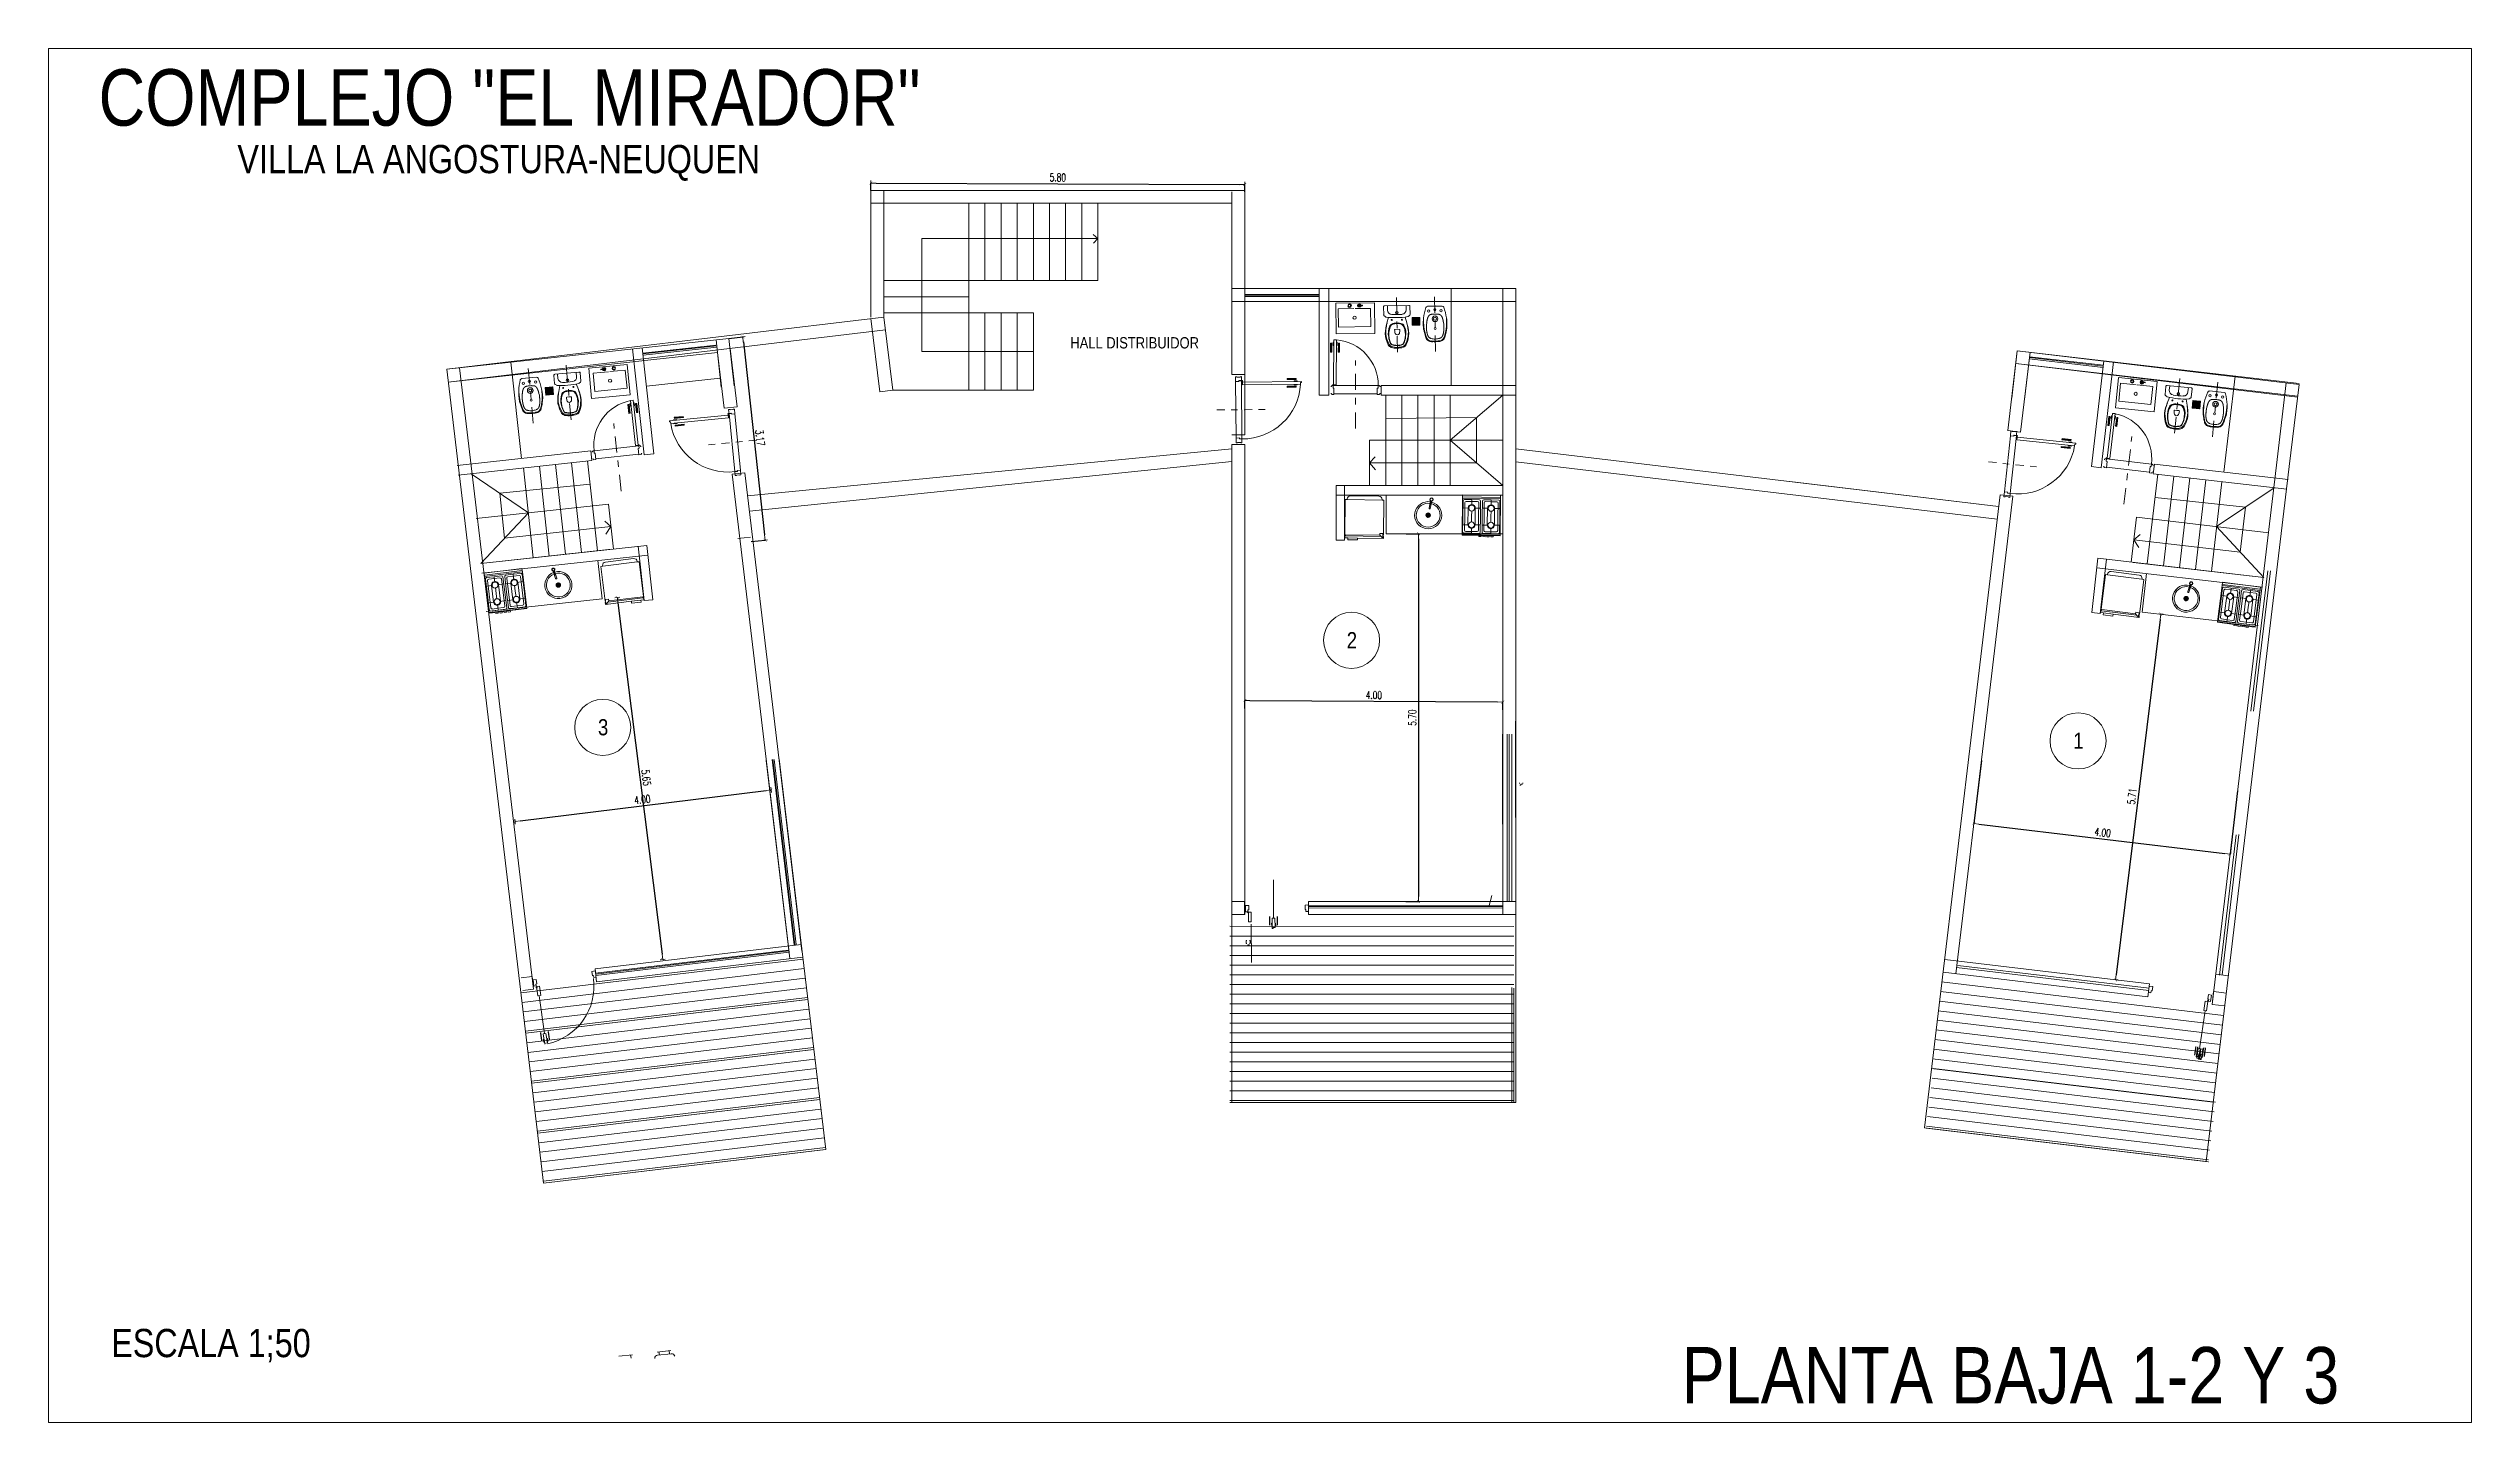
# Model space of a CAD drawing. Header units: millimetres. Extents: x 4525 to 9082, y 179 to 563.
# Drawn here: x 5369.83 to 5407.39, y 454.62 to 475.92 of the extents above; entities that cross this region are included whole.
import ezdxf

# ---------------------------------------------------------------- set-up
doc = ezdxf.new("R2010")
doc.units = ezdxf.units.MM
doc.header["$LTSCALE"] = 100
doc.linetypes.add('ACAD_ISO04W100', pattern=[30, 24, -3, 0, -3])
doc.linetypes.add('DASHDOT2', pattern=[0.5, 0.25, -0.125, 0, -0.125])
doc.layers.get('DEFPOINTS').update_dxf_attribs({"lineweight": 5})
for name, color, linetype, lineweight in [('000-Ejes', 251, 'ACAD_ISO04W100', 5), ('003-Equipamiento', 251, 'Continuous', 9), ('004-Carpinterias', 1, 'Continuous', 18), ('004-Carpinterias Puertas', 1, 'Continuous', 13), ('005-Sanitarios', 1, 'Continuous', 18), ('006-Cotas parciales', 7, 'Continuous', 5), ('A01-Barrido', 250, 'Continuous', 5), ('A01-Carpinterias', 1, 'Continuous', 18), ('E02-Columnas texto', 1, 'Continuous', 9), ('EQ-cocinas', 24, 'Continuous', 18), ('HATCH MUROS', 251, 'Continuous', 9), ('LINEA', 8, 'Continuous', 5), ('SANIT', 12, 'Continuous', 13), ('SANIT-INT', 11, 'Continuous', 5)]:
    doc.layers.add(name, color=color, linetype=linetype, lineweight=lineweight)
doc.styles.add('AREAL', font='ARIALN.TTF')
doc.styles.add('COTAS', font='ROMANS.shx', dxfattribs={"width": 0.7})
doc.dimstyles.new('COTA40', dxfattribs={"dimscale": 0.4, "dimtxt": 0.3, "dimasz": 0.2, "dimexe": 0, "dimexo": 0, "dimgap": 0.09, "dimtad": 1, "dimzin": 0, "dimdsep": 46, "dimtxsty": 'COTAS', "dimblk1": 'COTA_N', "dimblk2": 'COTA_N', "dimsah": 1, "dimcen": 0.1, "dimclrd": 1, "dimclre": 8, "dimclrt": 5, "dimaunit": 1, "dimadec": 3, "dimazin": 0, "dimtfac": 1, "dimtix": 1, "dimtmove": 2, "dimatfit": 3, "dimldrblk": 'COTA_N', "dimfxl": 0, "dimtolj": 1, "dimtzin": 0, "dimarcsym": 0})

msp = doc.modelspace()

# ---------------------------------------------------------------- texts
at = {"style": 'AREAL'}
for s, height, p in [('COMPLEJO "EL MIRADOR"', 0.875, (5370.606, 474.721, -2.75)), ('VILLA LA ANGOSTURA-NEUQUEN', 0.4375, (5372.758, 473.985, -1.375)), ('HALL DISTRIBUIDOR', 0.17496, (5385.669, 471.269, -0.77)), ('2', 0.25, (5389.953, 466.623, -1.1)), ('3', 0.25, (5378.347, 465.274, -1.1)), ('1', 0.25, (5401.215, 465.065, -1.1)), ('ESCALA 1;50', 0.4375, (5370.802, 455.638, -1.375)), ('PLANTA BAJA 1-2 Y 3', 0.875, (5395.143, 454.92, -2.75))]:
    msp.add_text(s, height=height, dxfattribs=at).set_placement(p)

# ---------------------------------------------------------------- blocks, each defined once
blk = doc.blocks.new('PUERTA 1.04 0.90 PT')
at = {"layer": '000-Ejes', "linetype": 'DASHDOT2', "ltscale": 0.005}
blk.add_line((804.584, 1061.02), (803.739, 1061.02), dxfattribs=at)
at = {"layer": '004-Carpinterias', "linetype": 'Continuous'}
for p, q in [((804.181, 1060.633), (803.281, 1060.633)), ((803.266, 1060.591), (804.181, 1060.591))]:
    blk.add_line(p, q, dxfattribs=at)
at = {"layer": '004-Carpinterias', "color": 1, "linetype": 'Continuous'}
for p, q in [((803.281, 1060.633), (803.281, 1060.606)), ((803.331, 1060.633), (803.331, 1060.643)), ((803.379, 1060.643), (803.331, 1060.643)), ((803.486, 1060.681), (803.346, 1060.681)), ((803.346, 1060.663), (803.346, 1060.681)), ((803.486, 1060.663), (803.346, 1060.663)), ((803.379, 1060.633), (803.379, 1060.643)), ((803.486, 1060.663), (803.486, 1060.681)), ((803.266, 1060.606), (803.266, 1060.591)), ((803.281, 1060.606), (803.266, 1060.606)), ((803.266, 1060.606), (803.266, 1060.591)), ((803.331, 1060.591), (803.331, 1060.581)), ((803.379, 1060.581), (803.331, 1060.581)), ((803.346, 1060.561), (803.346, 1060.543)), ((803.486, 1060.561), (803.346, 1060.561)), ((803.486, 1060.543), (803.346, 1060.543)), ((803.379, 1060.591), (803.379, 1060.581)), ((803.486, 1060.561), (803.486, 1060.543))]:
    blk.add_line(p, q, dxfattribs=at)
at = {"layer": '004-Carpinterias', "ltscale": 0.01, "const_width": 0.02}
for points in [[(803.486, 1060.672), (803.346, 1060.672)], [(803.486, 1060.552), (803.346, 1060.552)]]:
    blk.add_lwpolyline(points, dxfattribs=at)
at = {"layer": 'A01-Barrido', "linetype": 'Continuous'}
for p, q in [((804.197, 1061.473), (804.196, 1060.568)), ((804.286, 1060.583), (804.287, 1061.458))]:
    blk.add_line(p, q, dxfattribs=at)
for points in [[(804.181, 1060.578), (804.181, 1060.613), (804.186, 1060.613), (804.186, 1060.58)], [(804.194, 1060.573), (804.226, 1060.573), (804.226, 1060.568), (804.192, 1060.568)]]:
    blk.add_lwpolyline(points, dxfattribs=at)
blk.add_circle((804.186, 1060.573), 0.0075, dxfattribs=at)
blk.add_arc((804.177, 1060.575), 0.898, 88.7484, 176.2981, dxfattribs=at)
at = {"layer": 'A01-Carpinterias', "linetype": 'Continuous'}
for p, q in [((804.197, 1061.473), (804.197, 1061.533)), ((804.197, 1061.533), (804.217, 1061.533)), ((804.237, 1061.473), (804.197, 1061.473)), ((804.217, 1061.528), (804.217, 1061.533)), ((804.217, 1061.528), (804.267, 1061.528)), ((804.237, 1061.458), (804.237, 1061.473)), ((804.237, 1061.458), (804.287, 1061.458)), ((804.267, 1061.533), (804.267, 1061.528)), ((804.267, 1061.533), (804.287, 1061.533)), ((804.287, 1061.533), (804.287, 1061.458)), ((804.287, 1061.533), (804.287, 1061.533)), ((804.181, 1060.591), (804.181, 1060.633)), ((804.196, 1060.568), (804.196, 1060.548)), ((804.236, 1060.568), (804.196, 1060.568)), ((804.196, 1060.548), (804.196, 1060.508)), ((804.196, 1060.548), (804.196, 1060.548)), ((804.196, 1060.508), (804.206, 1060.508)), ((804.196, 1060.508), (804.217, 1060.508)), ((804.217, 1060.513), (804.217, 1060.508)), ((804.217, 1060.513), (804.267, 1060.513)), ((804.236, 1060.583), (804.286, 1060.583)), ((804.236, 1060.583), (804.236, 1060.568)), ((804.267, 1060.508), (804.267, 1060.513)), ((804.267, 1060.508), (804.286, 1060.508)), ((804.286, 1060.508), (804.276, 1060.508)), ((804.286, 1060.508), (804.286, 1060.583))]:
    blk.add_line(p, q, dxfattribs=at)
blk = doc.blocks.new('COTA_N')
for p, q in [((-1, 0), (0, 0)), ((0, 0.5), (0, -0.5))]:
    blk.add_line(p, q)
at = {"const_width": 0.065}
blk.add_lwpolyline([(0.14, 0.14), (0.28, 0.28), (0, 0), (-0.14, -0.14), (-0.28, -0.28)], dxfattribs=at)
blk = doc.blocks.new('*D567')
at = {"layer": '006-Cotas parciales', "color": 8, "lineweight": -2, "ltscale": 100}
for p, q in [((5382.577, 473.719), (5382.577, 473.832)), ((5388.372, 473.697), (5388.373, 473.811))]:
    blk.add_line(p, q, dxfattribs=at)
at = {"layer": '006-Cotas parciales', "color": 1, "lineweight": -2, "ltscale": 100}
blk.add_line((5382.657, 473.832), (5388.293, 473.811), dxfattribs=at)
at = {"layer": 'DEFPOINTS', "color": 0, "ltscale": 100}
for p in [(5382.577, 473.719), (5388.372, 473.697), (5388.373, 473.811)]:
    blk.add_point(p, dxfattribs=at)
at = {"layer": '006-Cotas parciales', "color": 1, "lineweight": -2, "ltscale": 100, "xscale": 0.08000000000000002, "yscale": 0.08000000000000002, "zscale": 0.08000000000000007}
for p, rotation in [((5382.577, 473.832), 179.78603340618), ((5388.373, 473.811), 359.78603340618)]:
    blk.add_blockref('COTA_N', p, dxfattribs=dict(at, rotation=rotation))
at = {"layer": '006-Cotas parciales', "color": 5, "ltscale": 100, "insert": (5385.475, 473.918), "char_height": 0.12, "attachment_point": 5, "rotation": 359.786, "style": 'COTAS'}
blk.add_mtext('\\A1;5.80', dxfattribs=at)
blk = doc.blocks.new('INOD-MONACO-AP-PLANTA-CON-DPTO')
at = {"layer": 'SANIT'}
for p, q in [((-0.188, 0), (0.188, 0)), ((-0.204, -0.015), (-0.204, -0.142)), ((-0.174, -0.172), (-0.197, -0.156)), ((-0.13, -0.179), (-0.156, -0.27)), ((0.127, -0.18), (0.152, -0.27)), ((0.174, -0.172), (0.197, -0.156)), ((0.204, -0.015), (0.204, -0.142))]:
    blk.add_line(p, q, dxfattribs=at)
for points in [[(-0.104, -0.3, 0.02892), (-0.111, -0.31, 0.156998), (-0.133, -0.488, 0.072829), (-0.105, -0.587, 0.204333), (-0.084, -0.607, 0.080392), (-0.002, -0.622)], [(-0.002, -0.27, 0.121524), (-0.085, -0.286, 0.060693)], [(-0.002, -0.27, -0.121524), (0.081, -0.286, -0.060693)], [(0.099, -0.3, -0.02892), (0.107, -0.31, -0.156998), (0.129, -0.488, -0.072829), (0.101, -0.587, -0.204333), (0.08, -0.607, -0.080392), (-0.002, -0.622)], [(-0.124, -0.609, 0.122968), (-0.091, -0.634, 0.092568), (-0.002, -0.647, 0.093376)], [(0.12, -0.609, -0.122968), (0.087, -0.634, -0.092568), (-0.002, -0.647, -0.093376)]]:
    blk.add_lwpolyline(points, format="xyb", dxfattribs=at)
for centre, radius, start, end in [((-0.189, -0.017), 0.0168, 83.451, 131.9108), ((0.189, -0.017), 0.0168, 48.0892, 96.549), ((-0.188, -0.015), 0.017, 140.4696, 180), ((-0.188, -0.142), 0.017, 180, 235.4915), ((0.107, -0.415), 0.285, 170.2891, 184.611), ((-0.165, -0.158), 0.017, 235.4915, 261.4564), ((0.408, -0.421), 0.583, 165.0356, 174.6982), ((0, 0.94), 1.127, 261.4564, 278.5436), ((-0.061, -0.336), 0.0558, 115.8294, 139.7492), ((0.057, -0.336), 0.0558, 40.2508, 64.1706), ((-0.412, -0.421), 0.583, 5.3018, 14.9644), ((0.165, -0.158), 0.017, 278.5436, 304.5085), ((-0.111, -0.415), 0.285, 357.2885, 9.7109), ((0.188, -0.142), 0.017, 304.5085, 0), ((0.188, -0.015), 0.017, 0, 39.5304), ((0.245, -0.406), 0.422, 184.3014, 206.071), ((-0.025, -0.535), 0.123, 207.5391, 216.6672), ((0.021, -0.535), 0.123, 323.3328, 332.4609), ((-0.249, -0.406), 0.422, 333.929, 356.9789)]:
    blk.add_arc(centre, radius, start, end, dxfattribs=at)
at = {"layer": 'SANIT-INT'}
for p, q in [((-0.145, 0), (-0.145, -0.067)), ((0.145, 0), (0.145, -0.067)), ((0.002, -0.368), (-0.034, -0.369)), ((0.002, -0.368), (0.037, -0.369))]:
    blk.add_line(p, q, dxfattribs=at)
for points in [[(-0.156, -0.27, 0.058031), (-0.185, -0.429, 0.099768), (-0.142, -0.607, 0.155256), (-0.096, -0.647, 0.093906), (-0.002, -0.66, 0.093906)], [(-0.003, -0.279, 0.08742), (-0.06, -0.286, 0.121524)], [(0.152, -0.27, -0.058031), (0.181, -0.429, -0.099768), (0.138, -0.607, -0.155256), (0.092, -0.647, -0.093906), (-0.002, -0.66, -0.093906)], [(-0.002, -0.279, -0.08742), (0.056, -0.286, -0.121524)]]:
    blk.add_lwpolyline(points, format="xyb", dxfattribs=at)
for centre, radius in [((-0.082, -0.221), 0.00743), ((0, -0.11), 0.02), ((0.078, -0.221), 0.00743)]:
    blk.add_circle(centre, radius, dxfattribs=at)
for centre, radius, start, end in [((-0.075, -0.067), 0.07, 180, 265.7397), ((0.162, -0.448), 0.293, 156.8405, 172.9203), ((-0.036, -0.358), 0.0764, 108.7508, 160.6658), ((0, 0.94), 1.08, 265.7397, 274.2603), ((-0.034, -0.374), 0.005, 91.9734, 179.8282), ((0.152, -0.375), 0.191, 179.8282, 196.8593), ((-0.149, -0.375), 0.191, 343.1407, 0.1718), ((0.037, -0.374), 0.005, 0.1718, 88.0266), ((0.032, -0.358), 0.0764, 19.3342, 71.2492), ((0.075, -0.067), 0.07, 274.2603, 0), ((-0.166, -0.448), 0.293, 7.0797, 23.1595), ((0.219, -0.443), 0.35, 174.9532, 203.9732), ((-0.071, -0.572), 0.0321, 203.9732, 250.1669), ((0.005, -0.362), 0.255, 250.1669, 268.5519), ((-0.019, -0.427), 0.0118, 196.8593, 200.5908), ((0.002, -0.419), 0.0346, 200.5908, 269.6445), ((-0.009, -0.362), 0.255, 271.4481, 289.8331), ((0.001, -0.419), 0.0346, 270.3555, 339.4092), ((0.023, -0.427), 0.0118, 339.4092, 343.1407), ((0.067, -0.572), 0.0321, 289.8331, 336.0268), ((-0.223, -0.443), 0.35, 336.0268, 5.0468)]:
    blk.add_arc(centre, radius, start, end, dxfattribs=at)
blk = doc.blocks.new('BIDE-MONACO-PLANTA')
at = {"layer": 'SANIT'}
blk.add_line((-0.113, 0), (0.113, 0), dxfattribs=at)
for points in [[(-0.14, -0.477), (-0.141, -0.475), (-0.142, -0.472), (-0.143, -0.469), (-0.144, -0.465), (-0.145, -0.462), (-0.146, -0.459), (-0.147, -0.456), (-0.148, -0.452), (-0.149, -0.449), (-0.15, -0.446), (-0.15, -0.443), (-0.151, -0.44), (-0.152, -0.436), (-0.153, -0.433), (-0.154, -0.43), (-0.155, -0.427), (-0.156, -0.423), (-0.156, -0.42), (-0.157, -0.417), (-0.158, -0.414), (-0.159, -0.41), (-0.16, -0.407), (-0.161, -0.404), (-0.161, -0.401), (-0.162, -0.397), (-0.163, -0.394), (-0.164, -0.391), (-0.164, -0.388), (-0.165, -0.385), (-0.166, -0.381), (-0.167, -0.378), (-0.167, -0.375), (-0.168, -0.372), (-0.169, -0.368), (-0.169, -0.365), (-0.17, -0.362), (-0.17, -0.359), (-0.171, -0.356), (-0.172, -0.352), (-0.172, -0.349), (-0.173, -0.346), (-0.173, -0.344)], [(0.14, -0.477), (0.141, -0.475), (0.142, -0.472), (0.143, -0.469), (0.144, -0.465), (0.145, -0.462), (0.146, -0.459), (0.147, -0.456), (0.148, -0.453), (0.148, -0.449), (0.149, -0.446), (0.15, -0.443), (0.151, -0.44), (0.152, -0.436), (0.153, -0.433), (0.154, -0.43), (0.154, -0.427), (0.155, -0.423), (0.156, -0.42), (0.157, -0.417), (0.158, -0.414), (0.159, -0.41), (0.16, -0.407), (0.16, -0.404), (0.161, -0.401), (0.162, -0.398), (0.163, -0.394), (0.163, -0.391), (0.164, -0.388), (0.165, -0.385), (0.166, -0.381), (0.166, -0.378), (0.167, -0.375), (0.168, -0.372), (0.168, -0.369), (0.169, -0.365), (0.17, -0.362), (0.17, -0.359), (0.171, -0.356), (0.171, -0.353), (0.172, -0.349), (0.172, -0.346), (0.173, -0.344)], [(0, -0.541), (-0.044, -0.54), (-0.048, -0.54), (-0.051, -0.539), (-0.054, -0.539), (-0.057, -0.539)], [(0, -0.541), (0.044, -0.54), (0.047, -0.54), (0.051, -0.539), (0.054, -0.539), (0.057, -0.539)], [(0, -0.541), (0, -0.541)], [(0, -0.541), (0, -0.541)]]:
    blk.add_lwpolyline(points, dxfattribs=at)
for centre, radius, start, end in [((-0.113, -0.027), 0.0267, 89.9746, 160.7192), ((0.636, -0.288), 0.82, 160.7445, 172.7215), ((1.187, -0.228), 1.365, 179.1204, 182.2097), ((1.187, -0.221), 1.365, 182.5037, 185.1806), ((0.113, -0.027), 0.0267, 19.2555, 90), ((-0.636, -0.288), 0.82, 7.2785, 19.2555), ((-1.187, -0.22), 1.365, 354.7941, 357.4709), ((-0.985, -0.224), 1.163, 357.2424, 1.9588), ((-0.022, -0.432), 0.126, 201.0557, 217.1205), ((-0.058, -0.455), 0.0844, 219.519, 265.0728), ((-0.05, -0.408), 0.131, 263.6264, 267.3039), ((0.05, -0.408), 0.131, 272.6707, 276.3482), ((0.058, -0.455), 0.0844, 274.9018, 320.4556), ((0.022, -0.432), 0.126, 322.8542, 338.9189)]:
    blk.add_arc(centre, radius, start, end, dxfattribs=at)
at = {"layer": 'SANIT-INT'}
for points in [[(-0.13, -0.255), (-0.134, -0.281), (-0.134, -0.282), (-0.134, -0.284), (-0.134, -0.285), (-0.134, -0.287), (-0.134, -0.289), (-0.134, -0.291), (-0.134, -0.293), (-0.135, -0.295), (-0.135, -0.297), (-0.135, -0.3), (-0.135, -0.302), (-0.135, -0.305), (-0.135, -0.307), (-0.135, -0.31), (-0.135, -0.313), (-0.135, -0.315), (-0.135, -0.318), (-0.135, -0.32), (-0.135, -0.323), (-0.135, -0.326), (-0.135, -0.328), (-0.135, -0.331), (-0.135, -0.334), (-0.135, -0.336), (-0.135, -0.339), (-0.135, -0.341), (-0.134, -0.344), (-0.134, -0.347), (-0.134, -0.349), (-0.134, -0.352), (-0.134, -0.354), (-0.134, -0.357), (-0.134, -0.36), (-0.134, -0.362), (-0.134, -0.365), (-0.134, -0.367), (-0.133, -0.37), (-0.133, -0.373), (-0.133, -0.375), (-0.133, -0.378), (-0.132, -0.38), (-0.132, -0.383), (-0.132, -0.386), (-0.132, -0.388), (-0.131, -0.391), (-0.131, -0.393), (-0.13, -0.396), (-0.13, -0.399), (-0.13, -0.401), (-0.129, -0.404), (-0.129, -0.406), (-0.128, -0.409), (-0.128, -0.412), (-0.127, -0.414), (-0.127, -0.417), (-0.126, -0.419), (-0.126, -0.422), (-0.125, -0.424), (-0.125, -0.426), (-0.124, -0.429), (-0.124, -0.431), (-0.123, -0.432), (-0.123, -0.434), (-0.122, -0.436), (-0.122, -0.437), (-0.121, -0.439), (-0.121, -0.44), (-0.121, -0.441), (-0.12, -0.443), (-0.12, -0.444), (-0.119, -0.445), (-0.119, -0.447), (-0.118, -0.448), (-0.118, -0.449), (-0.117, -0.451), (-0.117, -0.452), (-0.116, -0.453), (-0.116, -0.454), (-0.115, -0.456), (-0.114, -0.457), (-0.114, -0.458), (-0.113, -0.46), (-0.113, -0.461), (-0.112, -0.462), (-0.111, -0.464), (-0.11, -0.465), (-0.11, -0.466), (-0.109, -0.467), (-0.108, -0.469), (-0.107, -0.47), (-0.107, -0.471), (-0.106, -0.473), (-0.105, -0.474), (-0.104, -0.475), (-0.103, -0.477), (-0.102, -0.478), (-0.101, -0.479), (-0.099, -0.48), (-0.098, -0.482), (-0.097, -0.483), (-0.095, -0.484), (-0.094, -0.486), (-0.092, -0.487), (-0.09, -0.488), (-0.088, -0.49), (-0.085, -0.491), (-0.082, -0.493), (-0.079, -0.494), (-0.075, -0.496), (-0.071, -0.497), (-0.065, -0.499), (-0.064, -0.499)], [(0, -0.122), (-0.013, -0.122), (-0.025, -0.122), (-0.034, -0.123), (-0.042, -0.124), (-0.048, -0.125), (-0.053, -0.125), (-0.057, -0.126), (-0.061, -0.127), (-0.064, -0.128), (-0.067, -0.128), (-0.069, -0.129), (-0.071, -0.13), (-0.073, -0.13), (-0.074, -0.131), (-0.076, -0.132), (-0.077, -0.132), (-0.078, -0.133), (-0.079, -0.134), (-0.08, -0.134), (-0.081, -0.135), (-0.083, -0.136), (-0.083, -0.136), (-0.084, -0.137), (-0.085, -0.138), (-0.086, -0.138), (-0.087, -0.139), (-0.088, -0.14), (-0.088, -0.14), (-0.089, -0.141), (-0.09, -0.142), (-0.091, -0.142), (-0.091, -0.143), (-0.092, -0.143), (-0.092, -0.144), (-0.093, -0.145), (-0.094, -0.146), (-0.094, -0.146), (-0.095, -0.147), (-0.096, -0.148), (-0.097, -0.149), (-0.097, -0.15), (-0.098, -0.151), (-0.099, -0.152), (-0.1, -0.153), (-0.101, -0.155), (-0.102, -0.156), (-0.102, -0.157), (-0.103, -0.158), (-0.104, -0.16), (-0.105, -0.161), (-0.105, -0.162), (-0.106, -0.164), (-0.107, -0.165), (-0.107, -0.166), (-0.108, -0.168), (-0.109, -0.169), (-0.109, -0.17), (-0.11, -0.171), (-0.11, -0.173), (-0.111, -0.174), (-0.112, -0.175), (-0.112, -0.177), (-0.113, -0.178), (-0.113, -0.179), (-0.114, -0.181), (-0.114, -0.182), (-0.115, -0.183), (-0.115, -0.185), (-0.116, -0.186), (-0.116, -0.188), (-0.117, -0.19), (-0.117, -0.191), (-0.118, -0.193), (-0.118, -0.196), (-0.119, -0.198), (-0.12, -0.2), (-0.12, -0.203), (-0.121, -0.205), (-0.121, -0.208), (-0.122, -0.21), (-0.123, -0.213), (-0.123, -0.216), (-0.124, -0.218), (-0.124, -0.221), (-0.125, -0.223), (-0.125, -0.226), (-0.126, -0.229), (-0.126, -0.231), (-0.127, -0.234), (-0.127, -0.236), (-0.128, -0.239), (-0.128, -0.242), (-0.129, -0.244), (-0.129, -0.247), (-0.129, -0.249), (-0.13, -0.252), (-0.13, -0.255), (-0.13, -0.257), (-0.131, -0.26), (-0.131, -0.261)], [(0, -0.122), (0.013, -0.122), (0.025, -0.122), (0.034, -0.123), (0.042, -0.124), (0.048, -0.125), (0.053, -0.125), (0.057, -0.126), (0.061, -0.127), (0.064, -0.128), (0.067, -0.128), (0.069, -0.129), (0.071, -0.13), (0.073, -0.131), (0.074, -0.131), (0.076, -0.132), (0.077, -0.132), (0.078, -0.133), (0.079, -0.134), (0.08, -0.134), (0.081, -0.135), (0.082, -0.136), (0.083, -0.136), (0.084, -0.137), (0.085, -0.138), (0.086, -0.138), (0.087, -0.139), (0.088, -0.14), (0.088, -0.14), (0.089, -0.141), (0.09, -0.142), (0.09, -0.142), (0.091, -0.143), (0.092, -0.144), (0.092, -0.144), (0.093, -0.145), (0.094, -0.146), (0.094, -0.146), (0.095, -0.147), (0.096, -0.148), (0.097, -0.149), (0.097, -0.15), (0.098, -0.151), (0.099, -0.152), (0.1, -0.153), (0.101, -0.155), (0.101, -0.156), (0.102, -0.157), (0.103, -0.158), (0.104, -0.16), (0.105, -0.161), (0.105, -0.162), (0.106, -0.164), (0.107, -0.165), (0.107, -0.166), (0.108, -0.168), (0.109, -0.169), (0.109, -0.17), (0.11, -0.171), (0.11, -0.173), (0.111, -0.174), (0.112, -0.175), (0.112, -0.177), (0.113, -0.178), (0.113, -0.179), (0.114, -0.181), (0.114, -0.182), (0.115, -0.183), (0.115, -0.185), (0.116, -0.186), (0.116, -0.188), (0.117, -0.19), (0.117, -0.191), (0.118, -0.193), (0.118, -0.196), (0.119, -0.198), (0.12, -0.2), (0.12, -0.203), (0.121, -0.205), (0.121, -0.208), (0.122, -0.211), (0.123, -0.213), (0.123, -0.216), (0.124, -0.218), (0.124, -0.221), (0.125, -0.224), (0.125, -0.226), (0.126, -0.229), (0.126, -0.231), (0.127, -0.234), (0.127, -0.237), (0.128, -0.239), (0.128, -0.242), (0.128, -0.244), (0.129, -0.247), (0.129, -0.25), (0.13, -0.252), (0.13, -0.255), (0.13, -0.257), (0.131, -0.26), (0.131, -0.261)], [(0.13, -0.255), (0.133, -0.281), (0.134, -0.283), (0.134, -0.284), (0.134, -0.285), (0.134, -0.287), (0.134, -0.289), (0.134, -0.291), (0.134, -0.293), (0.134, -0.295), (0.135, -0.297), (0.135, -0.3), (0.135, -0.302), (0.135, -0.305), (0.135, -0.308), (0.135, -0.31), (0.135, -0.313), (0.135, -0.315), (0.135, -0.318), (0.135, -0.321), (0.135, -0.323), (0.135, -0.326), (0.135, -0.328), (0.135, -0.331), (0.135, -0.334), (0.134, -0.336), (0.134, -0.339), (0.134, -0.341), (0.134, -0.344), (0.134, -0.347), (0.134, -0.349), (0.134, -0.352), (0.134, -0.354), (0.134, -0.357), (0.134, -0.36), (0.134, -0.362), (0.134, -0.365), (0.133, -0.367), (0.133, -0.37), (0.133, -0.373), (0.133, -0.375), (0.133, -0.378), (0.132, -0.38), (0.132, -0.383), (0.132, -0.386), (0.131, -0.388), (0.131, -0.391), (0.131, -0.393), (0.13, -0.396), (0.13, -0.399), (0.129, -0.401), (0.129, -0.404), (0.129, -0.406), (0.128, -0.409), (0.128, -0.412), (0.127, -0.414), (0.127, -0.417), (0.126, -0.419), (0.126, -0.422), (0.125, -0.424), (0.124, -0.426), (0.124, -0.429), (0.123, -0.431), (0.123, -0.433), (0.122, -0.434), (0.122, -0.436), (0.122, -0.437), (0.121, -0.439), (0.121, -0.44), (0.12, -0.442), (0.12, -0.443), (0.119, -0.444), (0.119, -0.445), (0.119, -0.447), (0.118, -0.448), (0.118, -0.449), (0.117, -0.451), (0.117, -0.452), (0.116, -0.453), (0.115, -0.455), (0.115, -0.456), (0.114, -0.457), (0.114, -0.458), (0.113, -0.46), (0.112, -0.461), (0.112, -0.462), (0.111, -0.464), (0.11, -0.465), (0.11, -0.466), (0.109, -0.468), (0.108, -0.469), (0.107, -0.47), (0.106, -0.471), (0.105, -0.473), (0.105, -0.474), (0.104, -0.475), (0.103, -0.477), (0.101, -0.478), (0.1, -0.479), (0.099, -0.481), (0.098, -0.482), (0.097, -0.483), (0.095, -0.484), (0.094, -0.486), (0.092, -0.487), (0.09, -0.488), (0.088, -0.49), (0.085, -0.491), (0.082, -0.493), (0.079, -0.494), (0.075, -0.496), (0.07, -0.497), (0.065, -0.499), (0.063, -0.499)], [(0, -0.55), (-0.008, -0.55), (-0.015, -0.55), (-0.022, -0.549), (-0.027, -0.549), (-0.032, -0.549), (-0.036, -0.549), (-0.04, -0.549), (-0.044, -0.549), (-0.048, -0.549), (-0.051, -0.549), (-0.054, -0.549), (-0.057, -0.549)], [(0, -0.55), (0.008, -0.55), (0.015, -0.55), (0.021, -0.549), (0.027, -0.549), (0.032, -0.549), (0.036, -0.549), (0.04, -0.549), (0.044, -0.549), (0.047, -0.549), (0.051, -0.549), (0.054, -0.549), (0.057, -0.549)]]:
    blk.add_lwpolyline(points, dxfattribs=at)
for centre, radius in [((-0.097, -0.073), 0.0182), ((0, -0.195), 0.0437), ((0, -0.195), 0.0229), ((0, -0.052), 0.0172), ((0, -0.344), 0.0151), ((0.097, -0.073), 0.0182)]:
    blk.add_circle(centre, radius, dxfattribs=at)
for centre, radius, start, end in [((-0.054, -0.459), 0.0941, 195.0663, 210.9763), ((-0.058, -0.455), 0.0938, 214.5877, 265.0728), ((-0.05, -0.408), 0.141, 263.6264, 267.3039), ((0, -0.277), 0.232, 253.6948, 269.9596), ((0, -0.277), 0.232, 270.015, 286.2798), ((0.05, -0.408), 0.141, 272.6707, 276.3482), ((0.058, -0.455), 0.0938, 274.9018, 325.387), ((-0.018, -0.426), 0.174, 331.8708, 340.547)]:
    blk.add_arc(centre, radius, start, end, dxfattribs=at)
for points in [[(-0.178, -0.184), (-0.184, -0.295), (-0.183, -0.316), (-0.179, -0.352), (-0.173, -0.381), (-0.167, -0.407), (-0.157, -0.446), (-0.146, -0.484)], [(0.178, -0.184), (0.184, -0.295), (0.183, -0.316), (0.179, -0.352), (0.173, -0.381), (0.167, -0.407), (0.157, -0.446), (0.146, -0.484)]]:
    blk.add_spline(points, degree=3, dxfattribs=at)
blk = doc.blocks.new('REJILLA')
at = {"layer": 'SANIT-INT', "linetype": 'Continuous'}
for p, q in [((-0.06, -0.06), (-0.06, 0.06)), ((-0.06, 0.06), (0.06, 0.06)), ((-0.06, -0.06), (0.06, 0.06)), ((-0.06, 0.06), (0.06, -0.06)), ((-0.047, 0.016), (-0.047, -0.016)), ((-0.035, 0.036), (-0.035, -0.036)), ((-0.022, 0.045), (-0.022, -0.045)), ((-0.01, 0.049), (-0.01, -0.049)), ((0.003, 0.05), (0.003, -0.05)), ((0.015, 0.048), (0.015, -0.048)), ((0.028, 0.042), (0.028, -0.042)), ((0.04, 0.03), (0.04, -0.03)), ((0.06, 0.06), (0.06, -0.06)), ((0.06, -0.06), (-0.06, -0.06))]:
    blk.add_line(p, q, dxfattribs=at)
for radius in [0.06, 0.05]:
    blk.add_circle((0, 0), radius, dxfattribs=at)
blk = doc.blocks.new('MONACO COMPLETO')
at = {"layer": '000-Ejes', "linetype": 'DASHDOT2', "ltscale": 0.01}
for p, q in [((-0.127, 0.59), (0.765, 0.59)), ((-0.127, 0), (0.765, 0))]:
    blk.add_line(p, q, dxfattribs=at)
at = {"layer": '004-Carpinterias', "ltscale": 0.01, "rotation": 90}
blk.add_blockref('INOD-MONACO-AP-PLANTA-CON-DPTO', (0, 0), dxfattribs=at)
at = {"layer": '005-Sanitarios', "rotation": 90}
blk.add_blockref('REJILLA', (0.25, 0.295), dxfattribs=at)
at = {"layer": 'LINEA', "ltscale": 0.01, "rotation": 90}
blk.add_blockref('BIDE-MONACO-PLANTA', (0.02, 0.59), dxfattribs=at)
blk = doc.blocks.new('PUERTA 0.70 DURLOCK')
at = {"layer": '000-Ejes', "linetype": 'DASHDOT2', "ltscale": 0.01}
blk.add_line((0.38, -0.647), (0.38, 0.407), dxfattribs=at)
at = {"layer": '004-Carpinterias', "linetype": 'Continuous'}
for p, q in [((0.009, 0.675), (-0.009, 0.675)), ((-0.009, 0.535), (-0.009, 0.675)), ((0.009, 0.535), (-0.009, 0.535)), ((0.009, 0.535), (0.009, 0.675)), ((0.039, 0.69), (0.029, 0.69)), ((0.029, 0.642), (0.029, 0.69)), ((0.039, 0.642), (0.029, 0.642)), ((0.081, 0.69), (0.091, 0.69)), ((0.081, 0.642), (0.091, 0.642)), ((0.091, 0.642), (0.091, 0.69)), ((0.111, 0.675), (0.129, 0.675)), ((0.111, 0.535), (0.111, 0.675)), ((0.111, 0.535), (0.129, 0.535)), ((0.129, 0.535), (0.129, 0.675)), ((0.01, 0.01), (0, 0.01)), ((0, 0), (0, 0.01)), ((0.03, 0.02), (0.01, 0.02)), ((0.01, 0.01), (0.01, 0.02)), ((0.03, -0.02), (0.03, 0.02)), ((0.73, 0.02), (0.75, 0.02)), ((0.73, -0.02), (0.73, 0.02)), ((0.75, 0.01), (0.75, 0.02)), ((0.75, 0.01), (0.76, 0.01)), ((0.76, 0), (0.76, 0.01)), ((0, -0.11), (0, -0.1)), ((0, -0.11), (0.01, -0.11)), ((0.01, -0.11), (0.01, -0.12)), ((0.01, -0.12), (0.045, -0.12)), ((0.045, -0.02), (0.03, -0.02)), ((0.045, -0.02), (0.045, -0.12)), ((0.715, -0.02), (0.715, -0.12)), ((0.715, -0.02), (0.73, -0.02)), ((0.75, -0.12), (0.715, -0.12)), ((0.76, -0.11), (0.75, -0.11)), ((0.75, -0.11), (0.75, -0.12)), ((0.76, -0.11), (0.76, -0.1))]:
    blk.add_line(p, q, dxfattribs=at)
at = {"layer": '004-Carpinterias', "ltscale": 0.01, "const_width": 0.02}
for points in [[(0, 0.535), (0, 0.675)], [(0.122, 0.535), (0.12, 0.675)]]:
    blk.add_lwpolyline(points, dxfattribs=at)
at = {"layer": '004-Carpinterias', "linetype": 'Continuous'}
blk.add_lwpolyline([(0.039, 0.729), (0.039, 0.029), (0.081, 0.029), (0.081, 0.729)], close=True, dxfattribs=at)
at = {"layer": 'A01-Barrido', "linetype": 'Continuous'}
for p, q in [((0.73, 0.02), (0.03, 0.02)), ((0.715, -0.11), (0.045, -0.11))]:
    blk.add_line(p, q, dxfattribs=at)
blk.add_circle((0.032, 0.028), 0.0075, dxfattribs=at)
blk.add_arc((0.023, 0.024), 0.707, 359.6656, 85.2747, dxfattribs=at)
blk = doc.blocks.new('Hela1')
at = {"layer": 'SANIT'}
for p, q in [((-0.22, 0), (0.22, 0)), ((-0.3, -0.61), (-0.3, -0.06)), ((-0.3, -0.06), (-0.27, -0.06)), ((-0.27, -0.06), (-0.27, -0.05)), ((-0.27, -0.06), (0.27, -0.06)), ((0.27, -0.05), (0.27, -0.06)), ((0.27, -0.06), (0.3, -0.06)), ((0.3, -0.06), (0.3, -0.61)), ((-0.3, -0.61), (-0.29, -0.61)), ((-0.29, -0.63), (-0.3, -0.63)), ((-0.3, -0.63), (-0.3, -0.66)), ((-0.255, -0.66), (-0.3, -0.66)), ((-0.29, -0.61), (-0.29, -0.63)), ((-0.255, -0.69), (-0.255, -0.66)), ((-0.255, -0.69), (-0.105, -0.69)), ((-0.105, -0.69), (-0.105, -0.66)), ((0.3, -0.66), (-0.105, -0.66)), ((0.29, -0.61), (0.29, -0.63)), ((0.29, -0.61), (0.3, -0.61)), ((0.3, -0.63), (0.29, -0.63)), ((0.3, -0.63), (0.3, -0.66))]:
    blk.add_line(p, q, dxfattribs=at)
for centre, start, end in [((-0.22, -0.05), 90, 180), ((0.22, -0.05), 0, 90)]:
    blk.add_arc(centre, 0.05, start, end, dxfattribs=at)
at = {"layer": 'SANIT-INT'}
for p, q in [((-0.29, -0.61), (0.24, -0.61)), ((-0.29, -0.63), (0.26, -0.63)), ((-0.255, -0.66), (-0.105, -0.66)), ((0.24, -0.61), (0.24, -0.585)), ((0.24, -0.585), (0.29, -0.585)), ((0.29, -0.66), (0.24, -0.61)), ((0.29, -0.585), (0.29, -0.61)), ((0.29, -0.63), (0.29, -0.66))]:
    blk.add_line(p, q, dxfattribs=at)
blk = doc.blocks.new('Anaf1')
at = {"layer": 'SANIT', "linetype": 'ByBlock'}
for p, q in [((-0.295, 0), (0.295, 0)), ((-0.295, -0.05), (-0.295, 0)), ((0.295, 0), (0.295, -0.625)), ((-0.295, -0.05), (-0.295, -0.616)), ((-0.286, -0.333), (-0.286, -0.092)), ((-0.286, -0.333), (-0.286, -0.574)), ((-0.266, -0.072), (-0.15, -0.072)), ((-0.034, -0.072), (-0.15, -0.072)), ((-0.014, -0.333), (-0.014, -0.092)), ((-0.014, -0.333), (-0.014, -0.574)), ((0.014, -0.333), (0.014, -0.092)), ((0.014, -0.333), (0.014, -0.574)), ((0.034, -0.072), (0.15, -0.072)), ((0.266, -0.072), (0.15, -0.072)), ((0.286, -0.333), (0.286, -0.092)), ((0.286, -0.333), (0.286, -0.574)), ((-0.295, -0.625), (-0.295, -0.616)), ((-0.035, -0.625), (-0.295, -0.625)), ((-0.266, -0.594), (-0.15, -0.594)), ((-0.034, -0.594), (-0.15, -0.594)), ((-0.035, -0.625), (-0.035, -0.643)), ((-0.035, -0.643), (0.001, -0.643)), ((0.001, -0.643), (0.001, -0.625)), ((0.028, -0.625), (0.001, -0.625)), ((0.028, -0.625), (0.028, -0.643)), ((0.028, -0.643), (0.064, -0.643)), ((0.034, -0.594), (0.15, -0.594)), ((0.064, -0.643), (0.064, -0.625)), ((0.091, -0.625), (0.064, -0.625)), ((0.091, -0.625), (0.091, -0.643)), ((0.091, -0.643), (0.127, -0.643)), ((0.127, -0.643), (0.127, -0.625)), ((0.154, -0.625), (0.127, -0.625)), ((0.266, -0.594), (0.15, -0.594)), ((0.154, -0.625), (0.154, -0.643)), ((0.154, -0.643), (0.19, -0.643)), ((0.295, -0.625), (0.19, -0.625)), ((0.19, -0.643), (0.19, -0.625))]:
    blk.add_line(p, q, dxfattribs=at)
for centre in [(-0.15, -0.203), (0.15, -0.203), (-0.15, -0.463), (0.15, -0.463)]:
    blk.add_circle(centre, 0.046, dxfattribs=at)
for centre, start, end in [((-0.266, -0.092), 90, 180), ((-0.034, -0.092), 0, 90), ((0.034, -0.092), 90, 180), ((0.266, -0.092), 0, 90), ((-0.266, -0.574), 180, 270), ((-0.034, -0.574), 270, 0), ((0.034, -0.574), 180, 270), ((0.266, -0.574), 270, 0)]:
    blk.add_arc(centre, 0.02, start, end, dxfattribs=at)
at = {"layer": 'SANIT-INT'}
for p, q in [((-0.295, -0.032), (0.295, -0.032)), ((-0.295, -0.05), (0.295, -0.05)), ((-0.286, -0.203), (-0.19, -0.203)), ((-0.258, -0.333), (-0.258, -0.12)), ((-0.258, -0.333), (-0.258, -0.546)), ((-0.238, -0.1), (-0.15, -0.1)), ((-0.205, -0.203), (-0.205, -0.463)), ((-0.15, -0.072), (-0.15, -0.163)), ((-0.062, -0.1), (-0.15, -0.1)), ((-0.15, -0.243), (-0.15, -0.333)), ((-0.15, -0.423), (-0.15, -0.333)), ((-0.014, -0.203), (-0.11, -0.203)), ((-0.095, -0.203), (-0.095, -0.463)), ((-0.042, -0.333), (-0.042, -0.12)), ((-0.042, -0.333), (-0.042, -0.546)), ((0.014, -0.203), (0.11, -0.203)), ((0.042, -0.333), (0.042, -0.12)), ((0.042, -0.333), (0.042, -0.546)), ((0.062, -0.1), (0.15, -0.1)), ((0.095, -0.203), (0.095, -0.463)), ((0.15, -0.072), (0.15, -0.163)), ((0.237, -0.1), (0.15, -0.1)), ((0.15, -0.243), (0.15, -0.333)), ((0.15, -0.423), (0.15, -0.333)), ((0.286, -0.203), (0.19, -0.203)), ((0.205, -0.203), (0.205, -0.463)), ((0.258, -0.333), (0.258, -0.12)), ((0.258, -0.333), (0.258, -0.546)), ((0.295, -0.616), (-0.295, -0.616)), ((-0.286, -0.463), (-0.19, -0.463)), ((-0.238, -0.566), (-0.15, -0.566)), ((-0.15, -0.594), (-0.15, -0.503)), ((-0.062, -0.566), (-0.15, -0.566)), ((-0.014, -0.463), (-0.11, -0.463)), ((0.001, -0.625), (-0.035, -0.625)), ((0.014, -0.463), (0.11, -0.463)), ((0.064, -0.625), (0.028, -0.625)), ((0.062, -0.566), (0.15, -0.566)), ((0.127, -0.625), (0.091, -0.625)), ((0.15, -0.594), (0.15, -0.503)), ((0.237, -0.566), (0.15, -0.566)), ((0.19, -0.625), (0.154, -0.625)), ((0.286, -0.463), (0.19, -0.463))]:
    blk.add_line(p, q, dxfattribs=at)
for centre, radius, start, end in [((-0.238, -0.12), 0.02, 90, 180), ((-0.15, -0.203), 0.055, 0, 180), ((-0.062, -0.12), 0.02, 0, 90), ((0.062, -0.12), 0.02, 90, 180), ((0.15, -0.203), 0.055, 0, 180), ((0.237, -0.121), 0.0209, 2.4007, 90.3937), ((-0.238, -0.546), 0.02, 180, 270), ((-0.15, -0.463), 0.055, 180, 0), ((-0.062, -0.546), 0.02, 270, 0), ((0.062, -0.546), 0.02, 180, 270), ((0.15, -0.463), 0.055, 180, 0), ((0.237, -0.545), 0.0209, 269.6063, 357.5993)]:
    blk.add_arc(centre, radius, start, end, dxfattribs=at)
blk = doc.blocks.new('*D568')
at = {"layer": '006-Cotas parciales', "color": 8, "lineweight": -2, "ltscale": 100}
for p, q in [((5380.376, 471.425), (5380.591, 471.448)), ((5380.72, 468.275), (5380.936, 468.299))]:
    blk.add_line(p, q, dxfattribs=at)
at = {"layer": '006-Cotas parciales', "color": 1, "lineweight": -2, "ltscale": 100}
blk.add_line((5380.6, 471.369), (5380.927, 468.379), dxfattribs=at)
at = {"layer": 'DEFPOINTS', "color": 0, "ltscale": 100}
for p in [(5380.376, 471.425), (5380.72, 468.275), (5380.936, 468.299)]:
    blk.add_point(p, dxfattribs=at)
at = {"layer": '006-Cotas parciales', "color": 1, "lineweight": -2, "ltscale": 100, "yscale": 0.08000000000000002, "zscale": 0.08000000000000007}
for p, xscale, rotation in [((5380.591, 471.448), 0.08000000000000002, 96.24284083655496), ((5380.936, 468.299), 0.08, 276.242840836555)]:
    blk.add_blockref('COTA_N', p, dxfattribs=dict(at, xscale=xscale, rotation=rotation))
at = {"layer": '006-Cotas parciales', "color": 5, "ltscale": 100, "insert": (5380.859, 469.884), "char_height": 0.12, "attachment_point": 5, "rotation": 276.2428, "style": 'COTAS'}
blk.add_mtext('\\A1;3.17', dxfattribs=at)
blk = doc.blocks.new('*D569')
at = {"layer": '006-Cotas parciales', "color": 1, "lineweight": -2, "ltscale": 100}
blk.add_line((5377.14, 463.947), (5380.952, 464.42), dxfattribs=at)
at = {"layer": 'DEFPOINTS', "color": 0, "ltscale": 100}
for p in [(5381.031, 464.43), (5381.031, 464.43), (5377.061, 463.937)]:
    blk.add_point(p, dxfattribs=at)
at = {"layer": '006-Cotas parciales', "color": 1, "lineweight": -2, "ltscale": 100, "yscale": 0.08000000000000002, "zscale": 0.08000000000000007}
for p, xscale, rotation in [((5381.031, 464.43), 0.08000000000000003, 7.070625202405801), ((5377.061, 463.937), 0.08000000000000002, 187.0706252024058)]:
    blk.add_blockref('COTA_N', p, dxfattribs=dict(at, xscale=xscale, rotation=rotation))
at = {"layer": '006-Cotas parciales', "color": 5, "ltscale": 100, "insert": (5379.034, 464.279), "char_height": 0.12, "attachment_point": 5, "rotation": 7.0706, "style": 'COTAS'}
blk.add_mtext('\\A1;4.00', dxfattribs=at)
blk = doc.blocks.new('*D570')
at = {"layer": '006-Cotas parciales', "color": 8, "lineweight": -2, "ltscale": 100}
for p, q in [((5399.789, 464.886), (5399.672, 463.908)), ((5403.761, 464.412), (5403.644, 463.433))]:
    blk.add_line(p, q, dxfattribs=at)
at = {"layer": '006-Cotas parciales', "color": 1, "lineweight": -2, "ltscale": 100}
blk.add_line((5399.751, 463.898), (5403.564, 463.443), dxfattribs=at)
at = {"layer": 'DEFPOINTS', "color": 0, "ltscale": 100}
for p in [(5399.789, 464.886), (5403.761, 464.412), (5403.644, 463.433)]:
    blk.add_point(p, dxfattribs=at)
at = {"layer": '006-Cotas parciales', "color": 1, "lineweight": -2, "ltscale": 100, "xscale": 0.08000000000000003, "yscale": 0.08000000000000002, "zscale": 0.08000000000000007}
for p, rotation in [((5399.672, 463.908), 173.1886111111184), ((5403.644, 463.433), 353.1886111111185)]:
    blk.add_blockref('COTA_N', p, dxfattribs=dict(at, rotation=rotation))
at = {"layer": '006-Cotas parciales', "color": 5, "ltscale": 100, "insert": (5401.669, 463.766), "char_height": 0.12, "attachment_point": 5, "rotation": 353.1886, "style": 'COTAS'}
blk.add_mtext('\\A1;4.00', dxfattribs=at)
blk = doc.blocks.new('*D571')
at = {"layer": '006-Cotas parciales', "color": 1, "lineweight": -2, "ltscale": 100}
blk.add_line((5378.657, 467.328), (5379.341, 461.881), dxfattribs=at)
at = {"layer": 'DEFPOINTS', "color": 0, "ltscale": 100}
for p in [(5378.647, 467.408, -0.011), (5379.351, 461.802), (5379.351, 461.802)]:
    blk.add_point(p, dxfattribs=at)
at = {"layer": '006-Cotas parciales', "color": 1, "lineweight": -2, "ltscale": 100, "xscale": 0.08000000000000002, "yscale": 0.08000000000000002, "zscale": 0.08000000000000007}
for p, rotation in [((5378.647, 467.408), 97.15871389359538), ((5379.351, 461.802), 277.1587138935954)]:
    blk.add_blockref('COTA_N', p, dxfattribs=dict(at, rotation=rotation))
at = {"layer": '006-Cotas parciales', "color": 5, "ltscale": 100, "insert": (5379.095, 464.617), "char_height": 0.12, "attachment_point": 5, "rotation": 277.1587, "style": 'COTAS'}
blk.add_mtext('\\A1;5.65', dxfattribs=at)
blk = doc.blocks.new('*D572')
at = {"layer": '006-Cotas parciales', "color": 1, "lineweight": -2, "ltscale": 100}
blk.add_line((5402.56, 467.07), (5401.88, 461.563), dxfattribs=at)
at = {"layer": '006-Cotas parciales', "color": 8, "lineweight": -2, "ltscale": 100}
for p, q in [((5402.607, 467.145), (5402.57, 467.15)), ((5401.907, 461.479), (5401.87, 461.484))]:
    blk.add_line(p, q, dxfattribs=at)
at = {"layer": 'DEFPOINTS', "color": 0, "ltscale": 100}
for p in [(5402.607, 467.145), (5401.87, 461.484), (5401.907, 461.479)]:
    blk.add_point(p, dxfattribs=at)
at = {"layer": '006-Cotas parciales', "color": 1, "lineweight": -2, "ltscale": 100, "yscale": 0.08000000000000002, "zscale": 0.08000000000000007}
for p, xscale, rotation in [((5402.57, 467.15), 0.08, 82.96377081615285), ((5401.87, 461.484), 0.08000000000000002, 262.9637708161529)]:
    blk.add_blockref('COTA_N', p, dxfattribs=dict(at, xscale=xscale, rotation=rotation))
at = {"layer": '006-Cotas parciales', "color": 5, "ltscale": 100, "insert": (5402.125, 464.329), "char_height": 0.12, "attachment_point": 5, "rotation": 82.9638, "style": 'COTAS'}
blk.add_mtext('\\A1;5.71', dxfattribs=at)
blk = doc.blocks.new('*D573')
at = {"layer": '006-Cotas parciales', "color": 8, "lineweight": -2, "ltscale": 100}
for p, q in [((5390.872, 468.397), (5391.067, 468.397)), ((5390.868, 462.698), (5391.063, 462.698))]:
    blk.add_line(p, q, dxfattribs=at)
at = {"layer": '006-Cotas parciales', "color": 1, "lineweight": -2, "ltscale": 100}
blk.add_line((5391.067, 468.317), (5391.063, 462.778), dxfattribs=at)
at = {"layer": 'DEFPOINTS', "color": 0, "ltscale": 100}
for p in [(5390.872, 468.397), (5390.868, 462.698), (5391.063, 462.698)]:
    blk.add_point(p, dxfattribs=at)
at = {"layer": '006-Cotas parciales', "color": 1, "lineweight": -2, "ltscale": 100, "xscale": 0.08000000000000002, "yscale": 0.08000000000000002, "zscale": 0.08000000000000007}
for p, rotation in [((5391.067, 468.397), 89.95952659355393), ((5391.063, 462.698), 269.9595265935539)]:
    blk.add_blockref('COTA_N', p, dxfattribs=dict(at, rotation=rotation))
at = {"layer": '006-Cotas parciales', "color": 5, "ltscale": 100, "insert": (5390.969, 465.548), "char_height": 0.12, "attachment_point": 5, "rotation": 89.9595, "style": 'COTAS'}
blk.add_mtext('\\A1;5.70', dxfattribs=at)
blk = doc.blocks.new('*D574')
at = {"layer": '006-Cotas parciales', "color": 8, "lineweight": -2, "ltscale": 100}
for p, q in [((5388.373, 465.691), (5388.373, 465.812)), ((5392.37, 465.67), (5392.371, 465.79))]:
    blk.add_line(p, q, dxfattribs=at)
at = {"layer": '006-Cotas parciales', "color": 1, "lineweight": -2, "ltscale": 100}
blk.add_line((5388.453, 465.811), (5392.291, 465.791), dxfattribs=at)
at = {"layer": 'DEFPOINTS', "color": 0, "ltscale": 100}
for p in [(5392.371, 465.79), (5388.373, 465.691), (5392.37, 465.67)]:
    blk.add_point(p, dxfattribs=at)
at = {"layer": '006-Cotas parciales', "color": 1, "lineweight": -2, "ltscale": 100, "xscale": 0.08000000000000002, "yscale": 0.08000000000000002, "zscale": 0.08000000000000007}
for p, rotation in [((5388.373, 465.812), 179.6898094027307), ((5392.371, 465.79), 359.6898094027307)]:
    blk.add_blockref('COTA_N', p, dxfattribs=dict(at, rotation=rotation))
at = {"layer": '006-Cotas parciales', "color": 5, "ltscale": 100, "insert": (5390.373, 465.897), "char_height": 0.12, "attachment_point": 5, "rotation": 359.6898, "style": 'COTAS'}
blk.add_mtext('\\A1;4.00', dxfattribs=at)

# ---------------------------------------------------------------- dimensions: what is measured, and where the dimension line sits
at = {"layer": '006-Cotas parciales', "ltscale": 100}
for p1, p2, distance, picture, middle in [((5382.577, 473.719, 1.919), (5388.372, 473.697, 1.919), 0.113, '*D567', (5385.475, 473.918, 1.919)), ((5380.376, 471.425, 1.919), (5380.72, 468.275, 1.919), 0.217, '*D568', (5380.859, 469.884, 1.919)), ((5390.872, 468.397, 1.919), (5390.868, 462.698, 1.919), 0.195, '*D573', (5390.969, 465.548, 1.919)), ((5378.647, 467.408, 1.908), (5379.351, 461.802, 1.919), 0, '*D571', (5379.095, 464.617, 1.919)), ((5402.607, 467.145, 1.919), (5401.907, 461.479, 1.919), -0.037, '*D572', (5402.125, 464.329, 1.919)), ((5388.373, 465.691, 1.919), (5392.37, 465.67, 1.919), 0.12, '*D574', (5390.373, 465.897, 1.919))]:
    dim = msp.add_aligned_dim(p1=p1, p2=p2, distance=distance, dimstyle='COTA40', dxfattribs=at)
    dim.commit()
    dim.dimension.update_dxf_attribs({"geometry": picture, "text_midpoint": middle})
at = {"layer": '006-Cotas parciales', "color": 0, "ltscale": 100}
for p1, p2, distance, picture, middle in [((5399.789, 464.886, 1.919), (5403.761, 464.412, 1.919), -0.985, '*D570', (5401.669, 463.766, 1.919)), ((5377.061, 463.937, 1.919), (5381.031, 464.43, 1.919), 0, '*D569', (5379.034, 464.279, 1.919))]:
    dim = msp.add_aligned_dim(p1=p1, p2=p2, distance=distance, dimstyle='COTA40', dxfattribs=at)
    dim.commit()
    dim.dimension.update_dxf_attribs({"geometry": picture, "text_midpoint": middle})

# ---------------------------------------------------------------- linework, layer by layer
at = {"layer": '003-Equipamiento'}
for p, q in [((5392.157, 462.618, 2.923), (5392.2, 462.792, 2.923)), ((5392.157, 462.497, 2.923), (5392.126, 462.497, 2.923)), ((5378.669, 455.652), (5378.88, 455.675)), ((5378.859, 455.622), (5378.853, 455.672)), ((5379.476, 455.741), (5379.266, 455.717)), ((5379.482, 455.691), (5379.271, 455.668)), ((5379.298, 455.671), (5379.292, 455.72)), ((5379.455, 455.688), (5379.45, 455.738))]:
    msp.add_line(p, q, dxfattribs=at)
for centre, start, end in [((5379.277, 455.618), 96.2942, 179.1692), ((5379.487, 455.641), 13.4192, 96.2942)]:
    msp.add_arc(centre, 0.05, start, end, dxfattribs=at)
at = {"layer": '004-Carpinterias', "color": 1, "linetype": 'Continuous', "extrusion": (-0.000864825, 0.14594, 0.989293)}
for p, q in [((5392.636, 464.535, 2.047), (5392.626, 464.535, 2.047)), ((5392.651, 464.5, 2.052), (5392.636, 464.5, 2.052)), ((5392.651, 464.5, 2.052), (5392.636, 464.5, 2.052)), ((5392.651, 464.515, 2.05), (5392.651, 464.5, 2.052)), ((5392.678, 464.515, 2.05), (5392.651, 464.515, 2.05)), ((5392.678, 464.535, 2.047), (5392.688, 464.535, 2.047)), ((5388.798, 462.361, 2.04), (5388.788, 462.361, 2.04)), ((5388.788, 462.361, 2.04), (5388.789, 462.313, 2.047)), ((5388.84, 462.442, 2.028), (5388.798, 462.442, 2.028)), ((5388.84, 462.361, 2.04), (5388.85, 462.361, 2.04)), ((5388.85, 462.361, 2.04), (5388.851, 462.314, 2.047)), ((5388.406, 462.093, 2.04), (5388.396, 462.093, 2.04)), ((5388.396, 462.093, 2.04), (5388.396, 462.046, 2.047)), ((5388.406, 462.046, 2.047), (5388.396, 462.046, 2.047)), ((5388.421, 462.011, 2.052), (5388.406, 462.011, 2.052)), ((5388.421, 462.011, 2.052), (5388.406, 462.011, 2.052)), ((5388.421, 462.026, 2.05), (5388.421, 462.011, 2.052)), ((5388.448, 462.026, 2.05), (5388.421, 462.026, 2.05)), ((5388.448, 462.094, 2.04), (5388.458, 462.094, 2.04)), ((5388.448, 462.046, 2.047), (5388.458, 462.046, 2.047)), ((5388.458, 462.094, 2.04), (5388.458, 462.046, 2.047)), ((5388.799, 462.313, 2.047), (5388.789, 462.313, 2.047)), ((5388.814, 462.279, 2.052), (5388.799, 462.279, 2.052)), ((5388.814, 462.279, 2.052), (5388.799, 462.279, 2.052)), ((5388.814, 462.294, 2.05), (5388.814, 462.279, 2.052)), ((5388.841, 462.294, 2.05), (5388.814, 462.294, 2.05)), ((5388.841, 462.314, 2.047), (5388.851, 462.314, 2.047))]:
    msp.add_line(p, q, dxfattribs=at)
at = {"layer": '004-Carpinterias', "color": 1, "linetype": 'Continuous'}
for p, q in [((5392.678, 464.515, 2.05), (5392.651, 464.515, 2.05)), ((5388.448, 462.026, 2.05), (5388.421, 462.026, 2.05)), ((5388.841, 462.294, 2.05), (5388.814, 462.294, 2.05)), ((5377.562, 460.508, 2.061), (5377.536, 460.504, 2.061)), ((5403.128, 460.273, 3.979), (5403.155, 460.27, 3.979)), ((5403.158, 460.27, 3.979), (5403.185, 460.266, 3.979))]:
    msp.add_line(p, q, dxfattribs=at)
at = {"layer": '004-Carpinterias', "linetype": 'Continuous', "extrusion": (-0.000864825, 0.14594, 0.989293)}
for p, q in [((5388.819, 462.442, 2.028), (5388.815, 463.036, 1.941)), ((5388.431, 462.383, 1.941), (5388.43, 462.531, 1.919)), ((5388.474, 461.753, 2.05), (5388.471, 462.346, 1.962)), ((5388.472, 462.531, 1.919), (5388.473, 462.383, 1.941)), ((5388.799, 462.279, 2.052), (5388.798, 462.442, 2.028)), ((5388.84, 462.442, 2.028), (5388.841, 462.294, 2.05))]:
    msp.add_line(p, q, dxfattribs=at)
at = {"layer": '004-Carpinterias', "linetype": 'Continuous', "extrusion": (-0.021024, 0.14442, 0.989293)}
for p, q in [((5377.414, 461.236, 1.951), (5377.393, 461.383, 1.929)), ((5377.52, 460.652, 2.039), (5377.435, 461.239, 1.951)), ((5377.442, 461.389, 3.848), (5377.463, 461.242, 3.87)), ((5377.523, 460.487, 2.063), (5377.499, 460.649, 2.039)), ((5377.541, 460.655, 2.039), (5377.562, 460.508, 2.061))]:
    msp.add_line(p, q, dxfattribs=at)
at = {"layer": '004-Carpinterias', "linetype": 'Continuous', "extrusion": (0.021024, 0.14442, 0.989293)}
for p, q in [((5403.17, 460.417, 3.957), (5403.256, 461.005, 3.87)), ((5403.256, 461.154, 3.848), (5403.235, 461.008, 3.87)), ((5403.277, 461.002, 3.87), (5403.298, 461.148, 3.848)), ((5403.15, 460.42, 3.957), (5403.128, 460.273, 3.979)), ((5403.179, 460.417, 3.957), (5403.158, 460.27, 3.979)), ((5403.168, 460.253, 3.981), (5403.191, 460.414, 3.957)), ((5403.197, 460.249, 3.981), (5403.221, 460.411, 3.957))]:
    msp.add_line(p, q, dxfattribs=at)
at = {"layer": '004-Carpinterias', "color": 1, "linetype": 'Continuous', "extrusion": (-0.021024, 0.14442, 0.989293)}
for p, q in [((5377.541, 460.655, 2.039), (5377.499, 460.649, 2.039)), ((5377.511, 460.569, 2.051), (5377.501, 460.567, 2.051)), ((5377.501, 460.567, 2.051), (5377.508, 460.52, 2.058)), ((5377.518, 460.522, 2.058), (5377.508, 460.52, 2.058)), ((5377.562, 460.508, 2.061), (5377.536, 460.504, 2.061)), ((5377.553, 460.575, 2.051), (5377.563, 460.576, 2.051)), ((5377.56, 460.528, 2.058), (5377.569, 460.529, 2.058)), ((5377.563, 460.576, 2.051), (5377.569, 460.529, 2.058))]:
    msp.add_line(p, q, dxfattribs=at)
at = {"layer": '004-Carpinterias', "color": 1, "linetype": 'Continuous', "extrusion": (0.021024, 0.14442, 0.989293)}
for p, q in [((5403.128, 460.341, 3.969), (5403.121, 460.294, 3.976)), ((5403.131, 460.293, 3.976), (5403.121, 460.294, 3.976)), ((5403.138, 460.34, 3.969), (5403.128, 460.341, 3.969)), ((5403.128, 460.273, 3.979), (5403.155, 460.27, 3.979)), ((5403.15, 460.42, 3.957), (5403.191, 460.414, 3.957)), ((5403.158, 460.338, 3.969), (5403.151, 460.291, 3.976)), ((5403.161, 460.29, 3.976), (5403.151, 460.291, 3.976)), ((5403.155, 460.27, 3.979), (5403.153, 460.255, 3.981)), ((5403.153, 460.255, 3.981), (5403.168, 460.253, 3.981)), ((5403.153, 460.255, 3.981), (5403.168, 460.253, 3.981)), ((5403.168, 460.337, 3.969), (5403.158, 460.338, 3.969)), ((5403.158, 460.27, 3.979), (5403.185, 460.266, 3.979)), ((5403.173, 460.287, 3.976), (5403.183, 460.285, 3.976)), ((5403.179, 460.417, 3.957), (5403.221, 460.411, 3.957)), ((5403.179, 460.334, 3.969), (5403.189, 460.332, 3.969)), ((5403.189, 460.332, 3.969), (5403.183, 460.285, 3.976)), ((5403.185, 460.266, 3.979), (5403.183, 460.252, 3.981)), ((5403.183, 460.252, 3.981), (5403.197, 460.249, 3.981)), ((5403.183, 460.252, 3.981), (5403.197, 460.249, 3.981)), ((5403.202, 460.284, 3.976), (5403.212, 460.282, 3.976)), ((5403.209, 460.331, 3.969), (5403.219, 460.329, 3.969)), ((5403.219, 460.329, 3.969), (5403.212, 460.282, 3.976))]:
    msp.add_line(p, q, dxfattribs=at)
at = {"layer": '004-Carpinterias', "ltscale": 0.01, "const_width": 0.02}
for points, elevation in [([(5388.759, 462.468), (5388.759, 462.328)], 2.05), ([(5388.879, 462.469), (5388.879, 462.329)], 2.05), ([(5377.457, 460.67), (5377.477, 460.531)], 2.061), ([(5377.576, 460.687), (5377.596, 460.548)], 2.061), ([(5403.115, 460.452), (5403.095, 460.314)], 3.979), ([(5403.145, 460.449), (5403.124, 460.31)], 3.979), ([(5403.234, 460.435), (5403.213, 460.296)], 3.979), ([(5403.263, 460.432), (5403.243, 460.293)], 3.979)]:
    msp.add_lwpolyline(points, dxfattribs=dict(at, elevation=elevation))
at = {"layer": 'A01-Barrido', "linetype": 'Continuous', "extrusion": (-0.000864825, 0.14594, 0.989293)}
msp.add_circle((-5391.069, -425.983, 62.842), 0.0075, dxfattribs=at)
at = {"layer": 'A01-Barrido', "linetype": 'Continuous', "extrusion": (-0.021024, 0.14442, 0.989293)}
msp.add_circle((-5387.768, 314.973, -44.515), 0.0075, dxfattribs=at)
at = {"layer": 'A01-Barrido', "linetype": 'Continuous', "extrusion": (0.021024, 0.14442, 0.989293)}
msp.add_circle((-5280.51, -1221.238, 182.109), 0.0075, dxfattribs=at)
at = {"layer": 'A01-Barrido', "linetype": 'Continuous', "extrusion": (-0.021024, 0.14442, 0.989293)}
msp.add_arc((-5387.744, 314.958, -44.515), 0.916, 94.0999, 179.6662, dxfattribs=at)
at = {"layer": 'A01-Carpinterias', "linetype": 'Continuous', "extrusion": (-0.000864825, 0.14594, 0.989293)}
for p, q in [((5388.386, 462.639, -0.016), (5388.436, 462.639, -0.016)), ((5388.386, 462.54, -0.001), (5388.386, 462.639, -0.016)), ((5388.421, 462.54, -0.001), (5388.386, 462.54, -0.001)), ((5388.421, 462.57, -0.006), (5388.421, 462.54, -0.001)), ((5388.436, 462.57, -0.006), (5388.421, 462.57, -0.006)), ((5388.43, 462.531, 1.919), (5388.472, 462.531, 1.919)), ((5388.431, 462.383, 1.941), (5388.473, 462.383, 1.941)), ((5388.436, 462.57, -0.006), (5388.436, 462.639, -0.016)), ((5389.356, 462.645, 1.903), (5389.306, 462.644, 1.903)), ((5389.306, 462.575, 1.913), (5389.306, 462.644, 1.903)), ((5389.306, 462.575, 1.913), (5389.321, 462.575, 1.913)), ((5389.321, 462.575, 1.913), (5389.321, 462.546, 1.917)), ((5389.321, 462.546, 1.917), (5389.356, 462.546, 1.917)), ((5389.356, 462.645, 1.903), (5389.356, 462.635, 1.904)), ((5389.356, 462.546, 1.917), (5389.356, 462.556, 1.916))]:
    msp.add_line(p, q, dxfattribs=at)
at = {"layer": 'A01-Carpinterias', "linetype": 'Continuous', "extrusion": (-0.021024, 0.14442, 0.989293)}
for p, q in [((5378.301, 461.623, 3.832), (5378.251, 461.616, 3.832)), ((5378.261, 461.548, 3.842), (5378.251, 461.616, 3.832)), ((5378.301, 461.623, 3.832), (5378.302, 461.614, 3.833)), ((5377.341, 461.484, 1.914), (5377.391, 461.491, 1.914)), ((5377.355, 461.386, 1.928), (5377.341, 461.484, 1.914)), ((5377.39, 461.391, 1.928), (5377.355, 461.386, 1.928)), ((5377.401, 461.422, 1.924), (5377.386, 461.42, 1.924)), ((5377.386, 461.42, 1.924), (5377.39, 461.391, 1.928)), ((5377.401, 461.422, 1.924), (5377.391, 461.491, 1.914)), ((5377.4, 461.383, 3.848), (5377.442, 461.389, 3.848)), ((5377.414, 461.236, 1.951), (5377.456, 461.242, 1.951)), ((5378.261, 461.548, 3.842), (5378.276, 461.55, 3.842)), ((5378.276, 461.55, 3.842), (5378.281, 461.52, 3.847)), ((5378.281, 461.52, 3.847), (5378.315, 461.525, 3.847)), ((5378.315, 461.525, 3.847), (5378.314, 461.535, 3.845))]:
    msp.add_line(p, q, dxfattribs=at)
at = {"layer": 'A01-Carpinterias', "linetype": 'Continuous', "extrusion": (0.021024, 0.14442, 0.989293)}
for p, q in [((5402.383, 461.291, 3.847), (5402.384, 461.301, 3.845)), ((5402.418, 461.286, 3.847), (5402.383, 461.291, 3.847)), ((5402.397, 461.389, 3.832), (5402.396, 461.379, 3.833)), ((5402.397, 461.389, 3.832), (5402.447, 461.382, 3.832)), ((5402.422, 461.315, 3.842), (5402.418, 461.286, 3.847)), ((5402.437, 461.313, 3.842), (5402.422, 461.315, 3.842)), ((5402.437, 461.313, 3.842), (5402.447, 461.382, 3.832)), ((5403.298, 461.188, 1.924), (5403.308, 461.256, 1.914)), ((5403.357, 461.249, 1.914), (5403.308, 461.256, 1.914)), ((5403.343, 461.151, 1.928), (5403.357, 461.249, 1.914)), ((5403.277, 461.002, 3.87), (5403.235, 461.008, 3.87)), ((5403.298, 461.148, 3.848), (5403.256, 461.154, 3.848)), ((5403.298, 461.188, 1.924), (5403.313, 461.186, 1.924)), ((5403.313, 461.186, 1.924), (5403.308, 461.156, 1.928)), ((5403.308, 461.156, 1.928), (5403.343, 461.151, 1.928))]:
    msp.add_line(p, q, dxfattribs=at)
at = {"layer": 'E02-Columnas texto', "ltscale": 100}
for p, q in [((5391.216, 468.689, 1.919), (5391.217, 468.689, 1.919)), ((5377.731, 467.607, 1.919), (5377.731, 467.606, 1.919)), ((5402.964, 467.398, 1.919), (5402.965, 467.397, 1.919))]:
    msp.add_line(p, q, dxfattribs=at)
at = {"layer": 'HATCH MUROS', "color": 4, "linetype": 'ByBlock', "ltscale": 100}
for p, q in [((5369.83, 475.917), (5407.387, 475.917)), ((5369.83, 454.625), (5369.83, 475.917)), ((5407.387, 475.917), (5407.387, 454.625)), ((5383.365, 471.221, 1.919), (5383.365, 472.975, 1.919)), ((5383.365, 472.975, 1.919), (5386.095, 472.975, 1.919)), ((5386.095, 472.975), (5386.022, 473.036)), ((5386.025, 472.898), (5386.095, 472.975)), ((5385.095, 471.221, 1.919), (5383.365, 471.221, 1.919)), ((5407.387, 454.625), (5369.83, 454.625))]:
    msp.add_line(p, q, dxfattribs=at)
at = {"layer": 'HATCH MUROS', "color": 0, "linetype": 'ByBlock', "ltscale": 100}
for p, q in [((5388.372, 473.719, 1.919), (5382.577, 473.719, 1.919)), ((5382.577, 471.756, 1.919), (5382.577, 473.719, 1.919)), ((5382.777, 471.756, 1.919), (5382.777, 473.719, 1.919)), ((5388.172, 472.197, 1.919), (5388.172, 473.697, 1.919)), ((5388.372, 470.864, 1.919), (5388.372, 473.719, 1.919)), ((5388.172, 473.521, 1.919), (5382.577, 473.521, 1.919)), ((5384.095, 472.321, 1.919), (5384.095, 473.521, 1.919)), ((5384.095, 471.821, 1.919), (5384.095, 473.521, 1.919)), ((5384.345, 472.321, 1.919), (5384.345, 473.521, 1.919)), ((5384.595, 472.321, 1.919), (5384.595, 473.521, 1.919)), ((5384.845, 472.321, 1.919), (5384.845, 473.521, 1.919)), ((5385.095, 472.321, 1.919), (5385.095, 473.521, 1.919)), ((5385.345, 472.321, 1.919), (5385.345, 473.521, 1.919)), ((5385.595, 472.321, 1.919), (5385.595, 473.521, 1.919)), ((5385.845, 472.321, 1.919), (5385.845, 473.521, 1.919)), ((5386.095, 472.321, 1.919), (5386.095, 473.521, 1.919)), ((5388.172, 471.099, 1.919), (5388.172, 473.521, 1.919)), ((5388.172, 473.31, 1.919), (5388.172, 473.31, 1.919)), ((5386.095, 472.321, 1.919), (5382.777, 472.321, 1.919)), ((5388.172, 472.197, 1.919), (5392.572, 472.197, 1.919)), ((5388.172, 470.864, 1.919), (5388.172, 472.197, 1.919)), ((5388.172, 472.101, 1.919), (5388.172, 472.101, 1.919)), ((5392.372, 472.197, 1.919), (5392.373, 462.602, 1.919)), ((5392.572, 472.197, 1.919), (5392.573, 459.583, 1.919)), ((5376.002, 470.946, 1.919), (5382.777, 471.756, 1.919)), ((5376.002, 470.946, 1.919), (5382.777, 471.756, 1.919)), ((5382.578, 471.732, 1.919), (5382.714, 470.597, 1.919)), ((5384.095, 472.071, 1.919), (5382.777, 472.071, 1.919)), ((5385.095, 471.821, 1.919), (5382.777, 471.821, 1.919)), ((5382.777, 471.756, 1.919), (5382.916, 470.621, 1.919)), ((5384.095, 471.821, 1.919), (5384.095, 470.621, 1.919)), ((5384.345, 471.821, 1.919), (5384.345, 470.621, 1.919)), ((5384.595, 471.821, 1.919), (5384.595, 470.621, 1.919)), ((5384.845, 471.821, 1.919), (5384.845, 470.621, 1.919)), ((5385.095, 471.821, 1.919), (5385.095, 470.621, 1.919)), ((5388.172, 471.997, 1.919), (5392.572, 471.997, 1.919)), ((5376.025, 470.748, 1.919), (5382.801, 471.557, 1.919)), ((5377.348, 461.338, 1.919), (5376.201, 470.97, 1.919)), ((5380.196, 471.246, 1.919), (5380.304, 470.341, 1.919)), ((5380.394, 471.27, 1.919), (5380.503, 470.363, 1.919)), ((5400.346, 471.234, 1.919), (5400.198, 469.995, 1.919)), ((5400.322, 471.035, 1.919), (5404.691, 470.513, 1.919)), ((5400.346, 471.234, 1.919), (5404.714, 470.712, 1.919)), ((5400.544, 471.21, 1.919), (5400.396, 469.972, 1.919)), ((5377.505, 458.336, 1.919), (5376.002, 470.946, 1.919)), ((5382.916, 470.621, 1.919), (5382.714, 470.597, 1.919)), ((5382.916, 470.621, 1.919), (5385.095, 470.621, 1.919)), ((5388.172, 470.864, 1.919), (5388.372, 470.864, 1.919)), ((5404.516, 470.735, 1.919), (5404.364, 469.462, 1.919)), ((5404.714, 470.712, 1.919), (5404.562, 469.438, 1.919)), ((5380.667, 468.986, 1.919), (5388.172, 469.715, 1.919)), ((5380.695, 468.749, 1.919), (5388.172, 469.515, 1.919)), ((5388.172, 462.74, 1.919), (5388.172, 469.779, 1.919)), ((5388.172, 469.779, 1.919), (5388.372, 469.779, 1.919)), ((5388.372, 462.74, 1.919), (5388.372, 469.779, 1.919)), ((5392.572, 469.715, 1.919), (5400.057, 468.821, 1.919)), ((5392.572, 469.715, 1.919), (5392.573, 466.315, 1.919)), ((5392.572, 469.514, 1.919), (5400.034, 468.622, 1.919)), ((5380.426, 469.319, 1.919), (5380.879, 465.512, 1.919)), ((5380.624, 469.341, 1.919), (5381.078, 465.536, 1.919)), ((5396.823, 469.207, 1.919), (5400.057, 468.821, 1.919)), ((5404.562, 469.438, 1.919), (5403.276, 458.668, 1.919)), ((5404.364, 469.462, 1.919), (5403.365, 461.104, 1.919)), ((5400.079, 469.002, 1.919), (5399.666, 465.544, 1.919)), ((5400.278, 468.979, 1.919), (5399.882, 465.67, 1.919)), ((5392.373, 467.215, 1.919), (5392.373, 466.315, 1.919)), ((5380.879, 465.512, 1.919), (5381.309, 461.907, 1.919)), ((5381.078, 465.536, 1.919), (5381.508, 461.931, 1.919)), ((5388.172, 465.654, 1.919), (5388.172, 462.499, 1.919)), ((5388.372, 465.654, 1.919), (5388.372, 462.499, 1.919)), ((5392.573, 462.499, 1.919), (5392.569, 465.493, 1.919)), ((5399.666, 465.544, 1.919), (5398.907, 459.189, 1.919)), ((5399.882, 465.67, 1.919), (5399.394, 461.578, 1.919)), ((5392.373, 462.499, 1.919), (5392.369, 465.292, 1.919)), ((5381.322, 461.813, 1.919), (5380.954, 464.886, 1.919)), ((5381.521, 461.837, 1.919), (5381.153, 464.91, 1.919)), ((5388.172, 462.499, 1.919), (5388.368, 462.499, 1.919)), ((5388.172, 459.584, 1.919), (5388.172, 462.499, 1.919)), ((5389.36, 462.499, 1.919), (5392.573, 462.499, 1.919)), ((5378.301, 461.653, 1.919), (5381.497, 462.035, 1.919)), ((5378.325, 461.455, 1.919), (5381.521, 461.837, 1.919)), ((5381.521, 461.837, 1.919), (5381.877, 458.858, 1.919)), ((5399.197, 461.602, 1.919), (5402.372, 461.223, 1.919)), ((5399.221, 461.8, 1.919), (5402.395, 461.421, 1.919)), ((5377.156, 461.517, 1.919), (5377.325, 461.537, 1.919)), ((5377.18, 461.318, 1.919), (5377.349, 461.338, 1.919)), ((5403.389, 461.302, 1.919), (5403.588, 461.279, 1.919)), ((5403.365, 461.104, 1.919), (5403.564, 461.08, 1.919)), ((5392.573, 459.583, 1.919), (5388.172, 459.584, 1.919)), ((5377.505, 458.336, 1.919), (5381.877, 458.858, 1.919))]:
    msp.add_line(p, q, dxfattribs=at)
at = {"layer": 'HATCH MUROS', "color": 0, "ltscale": 100}
for p, q in [((5392.572, 472.197, 1.919), (5388.172, 472.197, 1.919)), ((5388.372, 472.197, 1.919), (5388.372, 471.458, 1.919)), ((5389.524, 472.197, 1.919), (5389.524, 470.547, 1.919)), ((5389.674, 472.197, 1.919), (5389.674, 470.547, 1.919)), ((5391.572, 470.697, 1.919), (5391.572, 472.197, 1.919)), ((5392.572, 471.997, 1.919), (5388.172, 471.997, 1.919)), ((5376.002, 470.946, 1.919), (5380.376, 471.425, 1.919)), ((5380.177, 471.403, 1.919), (5380.257, 470.668, 1.919)), ((5380.376, 471.425, 1.919), (5380.456, 470.69, 1.919)), ((5388.372, 471.458, 1.919), (5388.372, 469.93, 1.919)), ((5376.024, 470.748, 1.919), (5380.199, 471.204, 1.919)), ((5377.16, 469.564, 1.919), (5376.996, 471.055, 1.919)), ((5378.883, 471.262, 1.919), (5379.063, 469.621, 1.919)), ((5379.032, 471.278, 1.919), (5379.212, 469.638, 1.919)), ((5400.346, 471.234, 1.919), (5400.26, 470.499, 1.919)), ((5404.693, 470.527, 1.919), (5400.322, 471.035, 1.919)), ((5404.716, 470.726, 1.919), (5400.346, 471.234, 1.919)), ((5400.544, 471.21, 1.919), (5400.459, 470.476, 1.919)), ((5401.688, 471.078, 1.919), (5401.497, 469.439, 1.919)), ((5401.837, 471.06, 1.919), (5401.646, 469.421, 1.919)), ((5379.098, 470.682, 1.919), (5380.242, 470.807, 1.919)), ((5392.572, 470.697, 1.919), (5390.487, 470.697, 1.919)), ((5390.487, 470.697, 1.919), (5390.487, 470.547, 1.919)), ((5403.549, 469.351, 1.919), (5403.722, 470.841, 1.919)), ((5380.304, 470.341, 1.919), (5380.503, 470.363, 1.919)), ((5389.674, 470.547, 1.919), (5389.524, 470.547, 1.919)), ((5392.572, 470.547, 1.919), (5390.487, 470.547, 1.919)), ((5390.556, 470.547, 1.919), (5390.556, 469.147, 1.919)), ((5390.556, 470.547, 1.919), (5390.556, 469.147, 1.919)), ((5390.806, 470.547, 1.919), (5390.806, 469.147, 1.919)), ((5391.056, 470.547, 1.919), (5391.056, 469.147, 1.919)), ((5391.306, 470.547, 1.919), (5391.306, 469.147, 1.919)), ((5391.556, 470.547, 1.919), (5391.556, 469.147, 1.919)), ((5391.556, 469.847, 1.919), (5392.372, 470.547, 1.919)), ((5388.372, 469.93, 1.919), (5388.172, 469.93, 1.919)), ((5390.306, 469.847, 1.919), (5392.372, 469.847, 1.919)), ((5390.306, 469.847, 1.919), (5390.306, 469.147, 1.919)), ((5391.556, 469.847, 1.919), (5392.372, 469.147, 1.919)), ((5400.396, 469.972, 1.919), (5400.194, 469.996, 1.919)), ((5376.165, 469.455, 1.919), (5378.238, 469.682, 1.919)), ((5376.182, 469.306, 1.919), (5378.254, 469.533, 1.919)), ((5377.688, 469.471, 1.919), (5377.841, 468.079, 1.919)), ((5377.937, 469.498, 1.919), (5378.089, 468.106, 1.919)), ((5378.186, 469.525, 1.919), (5378.338, 468.134, 1.919)), ((5378.186, 469.525, 1.919), (5378.338, 468.134, 1.919)), ((5378.238, 469.682, 1.919), (5378.254, 469.533, 1.919)), ((5379.063, 469.621, 1.919), (5379.212, 469.638, 1.919)), ((5402.472, 469.476, 1.919), (5402.454, 469.327, 1.919)), ((5404.543, 469.236, 1.919), (5402.472, 469.476, 1.919)), ((5377.268, 468.721, 1.919), (5376.381, 469.328, 1.919)), ((5377.191, 469.417, 1.919), (5377.344, 468.025, 1.919)), ((5377.44, 469.444, 1.919), (5377.592, 468.052, 1.919)), ((5380.426, 469.319, 1.919), (5380.624, 469.341, 1.919)), ((5392.372, 469.147, 1.919), (5389.787, 469.147, 1.919)), ((5389.787, 468.3, 1.919), (5389.787, 469.147, 1.919)), ((5389.919, 469.147, 1.919), (5389.919, 468.3, 1.919)), ((5392.372, 469.147, 1.919), (5390.336, 469.147, 1.919)), ((5401.646, 469.421, 1.919), (5401.497, 469.439, 1.919)), ((5402.523, 469.319, 1.919), (5402.361, 467.929, 1.919)), ((5402.523, 469.319, 1.919), (5402.361, 467.929, 1.919)), ((5404.525, 469.087, 1.919), (5402.454, 469.327, 1.919)), ((5402.771, 469.29, 1.919), (5402.61, 467.9, 1.919)), ((5403.02, 469.262, 1.919), (5402.858, 467.871, 1.919)), ((5403.268, 469.233, 1.919), (5403.106, 467.842, 1.919)), ((5403.516, 469.204, 1.919), (5403.355, 467.813, 1.919)), ((5403.436, 468.509, 1.919), (5404.327, 469.11, 1.919)), ((5378.51, 468.857, 1.919), (5376.457, 468.632, 1.919)), ((5377.268, 468.721, 1.919), (5376.533, 467.936, 1.919)), ((5378.51, 468.857, 1.919), (5378.586, 468.161, 1.919)), ((5392.372, 468.997, 1.919), (5389.787, 468.997, 1.919)), ((5390.563, 468.997, 1.919), (5390.563, 468.397, 1.919)), ((5400.278, 468.979, 1.919), (5400.079, 469.002, 1.919)), ((5380.514, 468.322, 1.919), (5380.713, 468.344, 1.919)), ((5392.372, 468.397, 1.919), (5390.563, 468.397, 1.919)), ((5402.194, 468.653, 1.919), (5402.113, 467.958, 1.919)), ((5402.194, 468.653, 1.919), (5404.246, 468.414, 1.919)), ((5403.436, 468.509, 1.919), (5404.165, 467.719, 1.919)), ((5376.533, 467.936, 1.919), (5379.103, 468.217, 1.919)), ((5376.533, 467.936, 1.919), (5378.557, 468.158, 1.919)), ((5376.549, 467.787, 1.919), (5379.119, 468.068, 1.919)), ((5378.347, 467.984, 1.919), (5378.412, 467.387, 1.919)), ((5378.972, 468.203, 1.919), (5379.064, 467.361, 1.919)), ((5379.195, 467.375, 1.919), (5379.103, 468.217, 1.919)), ((5389.919, 468.3, 1.919), (5389.787, 468.3, 1.919)), ((5401.499, 467.176, 1.919), (5401.597, 468.018, 1.919)), ((5404.165, 467.719, 1.919), (5401.597, 468.018, 1.919)), ((5401.728, 468.002, 1.919), (5401.63, 467.161, 1.919)), ((5404.148, 467.57, 1.919), (5401.58, 467.869, 1.919)), ((5404.165, 467.719, 1.919), (5402.142, 467.954, 1.919)), ((5402.351, 467.779, 1.919), (5402.282, 467.183, 1.919)), ((5376.614, 467.191, 1.919), (5378.412, 467.387, 1.919)), ((5379.064, 467.361, 1.919), (5379.195, 467.375, 1.919)), ((5401.63, 467.161, 1.919), (5401.499, 467.176, 1.919)), ((5404.078, 466.974, 1.919), (5402.282, 467.183, 1.919)), ((5388.372, 462.699, 1.919), (5388.172, 462.699, 1.919)), ((5388.372, 462.699, 1.919), (5388.172, 462.699, 1.919)), ((5388.372, 462.499, 1.919), (5388.172, 462.499, 1.919)), ((5388.172, 462.499, 1.919), (5388.372, 462.499, 1.919)), ((5388.372, 462.499, 1.919), (5388.172, 462.499, 1.919)), ((5388.172, 462.499, 1.919), (5388.372, 462.499, 1.919)), ((5388.372, 462.499, 1.919), (5388.172, 462.499, 1.919)), ((5388.368, 462.497, 1.919), (5388.369, 462.697, 1.919)), ((5389.36, 462.499, 1.919), (5389.36, 462.699, 1.919)), ((5392.572, 462.698, 1.919), (5389.36, 462.699, 1.919)), ((5392.572, 462.498, 1.919), (5389.36, 462.499, 1.919)), ((5389.36, 462.499, 1.919), (5392.572, 462.498, 1.919)), ((5392.572, 462.498, 1.919), (5389.36, 462.499, 1.919)), ((5389.36, 462.499, 1.919), (5392.572, 462.498, 1.919)), ((5392.572, 462.498, 1.919), (5389.36, 462.499, 1.919)), ((5392.572, 462.498, 1.919), (5389.36, 462.499, 1.919)), ((5378.325, 461.455, 1.919), (5378.301, 461.653, 1.919)), ((5377.349, 461.338, 1.919), (5377.325, 461.537, 1.919)), ((5402.372, 461.223, 1.919), (5402.395, 461.421, 1.919)), ((5403.365, 461.104, 1.919), (5403.389, 461.302, 1.919)), ((5403.62, 461.549, 1.919), (5403.421, 461.572, 1.919)), ((5377.229, 460.659, 1.919), (5381.597, 461.181, 1.919)), ((5381.598, 461.181, 1.919), (5377.229, 460.659, 1.919)), ((5377.229, 460.659, 1.919), (5381.597, 461.181, 1.919)), ((5381.598, 461.181, 1.919), (5377.229, 460.659, 1.919)), ((5377.321, 459.885, 1.919), (5381.69, 460.407, 1.919)), ((5381.69, 460.407, 1.919), (5377.321, 459.885, 1.919)), ((5377.321, 459.885, 1.919), (5381.69, 460.407, 1.919)), ((5381.69, 460.407, 1.919), (5377.321, 459.885, 1.919)), ((5399.047, 460.109, 1.919), (5403.416, 459.588, 1.919)), ((5403.416, 459.588, 1.919), (5399.047, 460.109, 1.919)), ((5399.047, 460.109, 1.919), (5403.416, 459.588, 1.919)), ((5403.416, 459.588, 1.919), (5399.047, 460.109, 1.919)), ((5399.047, 460.109, 1.919), (5403.416, 459.588, 1.919)), ((5403.418, 459.588, 1.919), (5399.049, 460.109, 1.919)), ((5399.049, 460.109, 1.919), (5403.418, 459.588, 1.919)), ((5403.418, 459.588, 1.919), (5399.049, 460.109, 1.919)), ((5399.049, 460.109, 1.919), (5403.418, 459.588, 1.919)), ((5377.413, 459.11, 1.919), (5381.782, 459.632, 1.919)), ((5381.783, 459.632, 1.919), (5377.413, 459.11, 1.919)), ((5377.413, 459.11, 1.919), (5381.782, 459.632, 1.919)), ((5381.783, 459.632, 1.919), (5377.413, 459.11, 1.919)), ((5388.142, 459.584, 1.919), (5392.542, 459.584, 1.919)), ((5392.542, 459.584, 1.919), (5388.142, 459.584, 1.919)), ((5388.142, 459.584, 1.919), (5392.542, 459.584, 1.919)), ((5392.542, 459.584, 1.919), (5388.142, 459.584, 1.919)), ((5388.142, 459.584, 1.919), (5392.542, 459.583, 1.919)), ((5392.542, 459.583, 1.919), (5388.142, 459.584, 1.919)), ((5388.142, 459.584, 1.919), (5392.542, 459.583, 1.919)), ((5392.542, 459.583, 1.919), (5388.142, 459.584, 1.919)), ((5398.936, 459.186, 1.919), (5403.306, 458.664, 1.919)), ((5398.936, 459.186, 1.919), (5403.306, 458.664, 1.919)), ((5398.937, 459.186, 1.919), (5403.306, 458.664, 1.919)), ((5403.306, 458.664, 1.919), (5398.937, 459.186, 1.919)), ((5403.306, 458.664, 1.919), (5398.937, 459.186, 1.919)), ((5398.938, 459.186, 1.919), (5403.308, 458.664, 1.919)), ((5398.938, 459.186, 1.919), (5403.308, 458.664, 1.919)), ((5403.308, 458.664, 1.919), (5398.939, 459.186, 1.919)), ((5403.308, 458.664, 1.919), (5398.939, 459.186, 1.919)), ((5377.505, 458.336, 1.919), (5381.874, 458.858, 1.919)), ((5381.875, 458.858, 1.919), (5377.505, 458.336, 1.919)), ((5377.505, 458.336, 1.919), (5381.874, 458.858, 1.919)), ((5381.875, 458.858, 1.919), (5377.505, 458.336, 1.919))]:
    msp.add_line(p, q, dxfattribs=at)
at = {"layer": 'HATCH MUROS', "color": 3, "ltscale": 100}
for p, q in [((5389.524, 472.105, 1.919), (5388.372, 472.105, 1.919)), ((5389.524, 472.094, 1.919), (5388.372, 472.093, 1.919)), ((5389.524, 472.072, 1.919), (5388.372, 472.072, 1.919)), ((5379.041, 471.198, 1.919), (5380.173, 471.322, 1.919)), ((5379.042, 471.187, 1.919), (5380.183, 471.311, 1.919)), ((5379.045, 471.166, 1.919), (5380.191, 471.291, 1.919)), ((5401.676, 470.975, 1.919), (5400.532, 471.108, 1.919)), ((5401.679, 470.996, 1.919), (5400.535, 471.129, 1.919)), ((5401.68, 471.008, 1.919), (5400.536, 471.14, 1.919)), ((5404.227, 467.821, 1.919), (5403.968, 465.646, 1.919)), ((5404.269, 467.825, 1.919), (5404.009, 465.65, 1.919)), ((5392.441, 465.292, 1.919), (5392.441, 462.698, 1.919)), ((5392.472, 465.292, 1.919), (5392.472, 462.698, 1.919)), ((5392.51, 465.292, 1.919), (5392.51, 462.698, 1.919)), ((5381.387, 462.028, 1.919), (5381.045, 464.897, 1.919)), ((5381.399, 462.029, 1.919), (5381.056, 464.898, 1.919)), ((5381.42, 462.032, 1.919), (5381.077, 464.901, 1.919)), ((5403.739, 463.732, 1.919), (5403.479, 461.557, 1.919)), ((5403.78, 463.735, 1.919), (5403.521, 461.561, 1.919)), ((5389.36, 462.631, 1.919), (5392.36, 462.631, 1.919)), ((5389.36, 462.62, 1.919), (5392.369, 462.62, 1.919)), ((5389.36, 462.599, 1.919), (5392.374, 462.598, 1.919)), ((5378.309, 461.587, 1.919), (5381.293, 461.943, 1.919)), ((5378.311, 461.575, 1.919), (5381.303, 461.933, 1.919)), ((5378.313, 461.554, 1.919), (5381.311, 461.912, 1.919)), ((5402.384, 461.322, 1.919), (5399.403, 461.678, 1.919)), ((5402.388, 461.354, 1.919), (5399.422, 461.709, 1.919))]:
    msp.add_line(p, q, dxfattribs=at)
at = {"layer": 'HATCH MUROS', "color": 2, "ltscale": 100}
for p, q in [((5390.556, 470.184, 1.919), (5391.964, 470.197, 1.919)), ((5391.964, 470.197, 1.919), (5391.964, 469.497, 1.919)), ((5390.306, 469.497, 1.919), (5390.392, 469.589, 1.919)), ((5391.964, 469.497, 1.919), (5390.306, 469.497, 1.919)), ((5390.398, 469.388, 1.919), (5390.306, 469.497, 1.919)), ((5378.225, 469.164, 1.919), (5376.824, 469.024, 1.919)), ((5376.824, 469.024, 1.919), (5376.9, 468.329, 1.919)), ((5402.481, 468.959, 1.919), (5403.881, 468.809, 1.919)), ((5403.881, 468.809, 1.919), (5403.8, 468.114, 1.919)), ((5376.9, 468.329, 1.919), (5378.548, 468.509, 1.919)), ((5378.548, 468.509, 1.919), (5378.453, 468.591, 1.919)), ((5378.468, 468.39, 1.919), (5378.548, 468.509, 1.919)), ((5402.154, 468.305, 1.919), (5402.249, 468.387, 1.919)), ((5403.8, 468.114, 1.919), (5402.154, 468.305, 1.919)), ((5402.232, 468.186, 1.919), (5402.154, 468.305, 1.919))]:
    msp.add_line(p, q, dxfattribs=at)
at = {"layer": 'HATCH MUROS', "color": 4, "ltscale": 100}
for p, q in [((5388.142, 462.314, 1.919), (5392.545, 462.313, 1.919)), ((5388.142, 462.164, 1.919), (5392.544, 462.163, 1.919)), ((5388.142, 462.014, 1.919), (5392.544, 462.013, 1.919)), ((5388.142, 462.014, 1.919), (5392.544, 462.013, 1.919)), ((5377.154, 461.285, 1.919), (5381.525, 461.807, 1.919)), ((5377.172, 461.136, 1.919), (5381.543, 461.658, 1.919)), ((5388.142, 461.864, 1.919), (5392.544, 461.863, 1.919)), ((5388.142, 461.864, 1.919), (5392.544, 461.863, 1.919)), ((5388.142, 461.714, 1.919), (5392.544, 461.713, 1.919)), ((5388.142, 461.714, 1.919), (5392.544, 461.713, 1.919)), ((5377.189, 460.987, 1.919), (5381.56, 461.509, 1.919)), ((5377.207, 460.838, 1.919), (5381.578, 461.36, 1.919)), ((5377.225, 460.689, 1.919), (5381.596, 461.211, 1.919)), ((5388.142, 461.564, 1.919), (5392.544, 461.563, 1.919)), ((5388.142, 461.564, 1.919), (5392.544, 461.563, 1.919)), ((5388.142, 461.414, 1.919), (5392.544, 461.413, 1.919)), ((5388.142, 461.264, 1.919), (5392.544, 461.263, 1.919)), ((5392.512, 461.364, 1.919), (5392.512, 459.584, 1.919)), ((5392.542, 461.357, 1.919), (5392.542, 459.584, 1.919)), ((5403.526, 460.783, 1.919), (5399.155, 461.305, 1.919)), ((5403.544, 460.932, 1.919), (5399.173, 461.454, 1.919)), ((5377.228, 460.659, 1.919), (5381.599, 461.181, 1.919)), ((5377.229, 460.659, 1.919), (5381.6, 461.181, 1.919)), ((5377.246, 460.51, 1.919), (5381.617, 461.032, 1.919)), ((5377.264, 460.361, 1.919), (5381.635, 460.883, 1.919)), ((5388.142, 461.114, 1.919), (5392.544, 461.113, 1.919)), ((5388.142, 460.964, 1.919), (5392.544, 460.963, 1.919)), ((5403.473, 460.336, 1.919), (5399.102, 460.858, 1.919)), ((5403.491, 460.485, 1.919), (5399.12, 461.007, 1.919)), ((5403.491, 460.485, 1.919), (5399.12, 461.007, 1.919)), ((5403.509, 460.634, 1.919), (5399.138, 461.156, 1.919)), ((5377.282, 460.212, 1.919), (5381.653, 460.735, 1.919)), ((5377.3, 460.063, 1.919), (5381.671, 460.586, 1.919)), ((5388.142, 460.814, 1.919), (5392.544, 460.813, 1.919)), ((5388.142, 460.814, 1.919), (5392.544, 460.813, 1.919)), ((5388.142, 460.664, 1.919), (5392.544, 460.663, 1.919)), ((5388.142, 460.514, 1.919), (5392.544, 460.513, 1.919)), ((5403.438, 460.038, 1.919), (5399.066, 460.56, 1.919)), ((5403.455, 460.187, 1.919), (5399.084, 460.709, 1.919)), ((5377.317, 459.915, 1.919), (5381.688, 460.437, 1.919)), ((5377.321, 459.885, 1.919), (5381.692, 460.407, 1.919)), ((5377.321, 459.885, 1.919), (5381.692, 460.407, 1.919)), ((5377.338, 459.736, 1.919), (5381.709, 460.258, 1.919)), ((5377.356, 459.587, 1.919), (5381.727, 460.109, 1.919)), ((5388.142, 460.364, 1.919), (5392.544, 460.363, 1.919)), ((5388.142, 460.214, 1.919), (5392.544, 460.213, 1.919)), ((5403.384, 459.591, 1.919), (5399.013, 460.113, 1.919)), ((5403.402, 459.74, 1.919), (5399.031, 460.262, 1.919)), ((5403.416, 459.588, 1.919), (5399.045, 460.11, 1.919)), ((5403.416, 459.588, 1.919), (5399.045, 460.11, 1.919)), ((5403.418, 459.588, 1.919), (5399.047, 460.11, 1.919)), ((5403.42, 459.889, 1.919), (5399.049, 460.411, 1.919)), ((5377.374, 459.438, 1.919), (5381.745, 459.96, 1.919)), ((5377.392, 459.289, 1.919), (5381.763, 459.811, 1.919)), ((5388.142, 460.064, 1.919), (5392.544, 460.063, 1.919)), ((5388.142, 459.914, 1.919), (5392.544, 459.913, 1.919)), ((5388.142, 459.764, 1.919), (5392.544, 459.763, 1.919)), ((5403.38, 459.29, 1.919), (5399.009, 459.812, 1.919)), ((5403.398, 459.439, 1.919), (5399.027, 459.961, 1.919)), ((5377.41, 459.14, 1.919), (5381.781, 459.662, 1.919)), ((5377.413, 459.11, 1.919), (5381.784, 459.632, 1.919)), ((5377.413, 459.11, 1.919), (5381.784, 459.632, 1.919)), ((5377.431, 458.961, 1.919), (5381.802, 459.483, 1.919)), ((5377.449, 458.812, 1.919), (5381.82, 459.334, 1.919)), ((5388.142, 459.614, 1.919), (5392.544, 459.613, 1.919)), ((5388.142, 459.584, 1.919), (5392.544, 459.583, 1.919)), ((5403.327, 458.843, 1.919), (5398.956, 459.365, 1.919)), ((5403.345, 458.992, 1.919), (5398.974, 459.514, 1.919)), ((5403.363, 459.141, 1.919), (5398.992, 459.663, 1.919)), ((5377.466, 458.663, 1.919), (5381.837, 459.185, 1.919)), ((5377.484, 458.514, 1.919), (5381.855, 459.037, 1.919)), ((5403.306, 458.664, 1.919), (5398.935, 459.186, 1.919)), ((5403.308, 458.664, 1.919), (5398.937, 459.186, 1.919)), ((5403.309, 458.694, 1.919), (5398.938, 459.216, 1.919)), ((5403.311, 458.694, 1.919), (5398.94, 459.216, 1.919)), ((5377.502, 458.366, 1.919), (5381.873, 458.888, 1.919)), ((5377.505, 458.336, 1.919), (5381.877, 458.858, 1.919))]:
    msp.add_line(p, q, dxfattribs=at)
at = {"layer": 'HATCH MUROS', "color": 0, "linetype": 'ByBlock', "ltscale": 100, "elevation": 1.919}
msp.add_lwpolyline([(5398.907, 459.189), (5403.276, 458.668), (5403.276, 458.668)], dxfattribs=at)
at = {"layer": 'HATCH MUROS', "color": 0, "ltscale": 100}
for centre in [(5390.027, 466.746), (5378.421, 465.396), (5401.289, 465.188)]:
    msp.add_circle(centre, 0.435, dxfattribs=at)
at = {"layer": 'SANIT', "ltscale": 0.01, "extrusion": (0.00937, 0.000126854, 0.999956)}
for p, q in [((5390.019, 471.937, 1.919), (5390.019, 471.927, 1.919)), ((5390.199, 471.94, 1.919), (5390.124, 471.939, 1.919)), ((5390.124, 471.939, 1.919), (5390.124, 471.929, 1.919)), ((5390.124, 471.929, 1.919), (5390.199, 471.93, 1.919)), ((5390.199, 471.93, 1.919), (5390.199, 471.94, 1.919))]:
    msp.add_line(p, q, dxfattribs=at)
at = {"layer": 'SANIT', "ltscale": 0.01, "extrusion": (-0.009328, -0.0008925, 0.999956)}
for p, q in [((5378.39, 470.948, 1.919), (5378.464, 470.955, 1.919)), ((5378.391, 470.938, 1.919), (5378.39, 470.948, 1.919)), ((5378.465, 470.946, 1.919), (5378.391, 470.938, 1.919)), ((5378.464, 470.955, 1.919), (5378.465, 470.946, 1.919)), ((5378.569, 470.965, 1.919), (5378.57, 470.956, 1.919))]:
    msp.add_line(p, q, dxfattribs=at)
at = {"layer": 'SANIT', "ltscale": 0.01, "extrusion": (0.009322, -0.000955385, 0.999956)}
for p, q in [((5402.149, 470.762, 1.919), (5402.148, 470.752, 1.919)), ((5402.254, 470.751, 1.919), (5402.253, 470.741, 1.919)), ((5402.253, 470.741, 1.919), (5402.327, 470.734, 1.919)), ((5402.329, 470.744, 1.919), (5402.254, 470.751, 1.919)), ((5402.327, 470.734, 1.919), (5402.329, 470.744, 1.919))]:
    msp.add_line(p, q, dxfattribs=at)
at = {"layer": 'SANIT', "ltscale": 0.01, "elevation": 1.919}
for points in [[(5390.381, 471.976), (5389.781, 471.968), (5389.788, 471.493), (5390.388, 471.502)], [(5378.204, 470.965), (5378.801, 471.022), (5378.847, 470.549), (5378.249, 470.492)], [(5402.514, 470.759), (5401.917, 470.82), (5401.869, 470.348), (5402.466, 470.287)]]:
    msp.add_lwpolyline(points, close=True, dxfattribs=at)
at = {"layer": 'SANIT', "ltscale": 100, "elevation": 1.919}
for points in [[(5391.268, 468.909), (5391.254, 468.846, -0.414214), (5391.248, 468.842, -0.414214), (5391.244, 468.848), (5391.258, 468.911)], [(5377.657, 467.82), (5377.677, 467.758, 0.414214), (5377.683, 467.755, 0.414214), (5377.686, 467.761), (5377.666, 467.823)], [(5403.04, 467.61), (5403.02, 467.549, -0.414214), (5403.013, 467.545, -0.414214), (5403.01, 467.552), (5403.031, 467.613)]]:
    msp.add_lwpolyline(points, format="xyb", dxfattribs=at)
at = {"layer": 'SANIT', "ltscale": 100}
for centre in [(5391.267, 468.929, 1.919), (5377.655, 467.84, 1.919), (5403.042, 467.63, 1.919)]:
    msp.add_circle(centre, 0.02, dxfattribs=at)
for centre, start, end in [((5391.215, 468.685, 1.919), 80.8721, 75.4133), ((5377.733, 467.602, 1.919), 110.8276, 105.3688), ((5402.963, 467.393, 1.919), 74.2448, 68.786)]:
    msp.add_arc(centre, 0.21, start, end, dxfattribs=at)
at = {"layer": 'SANIT-INT', "elevation": 1.919}
for points in [[(5390.062, 471.887), (5389.822, 471.884), (5389.826, 471.601), (5390.326, 471.607), (5390.322, 471.89), (5390.082, 471.887)], [(5378.531, 470.911), (5378.77, 470.934), (5378.797, 470.652), (5378.3, 470.604), (5378.273, 470.886), (5378.511, 470.909)], [(5402.187, 470.707), (5401.948, 470.731), (5401.919, 470.45), (5402.416, 470.399), (5402.445, 470.68), (5402.206, 470.705)]]:
    msp.add_lwpolyline(points, dxfattribs=at)
at = {"layer": 'SANIT-INT', "ltscale": 100, "elevation": 1.919}
for points in [[(5391.204, 468.716), (5391.199, 468.714, 0.466045), (5391.198, 468.711), (5391.211, 468.69, 0.839834), (5391.214, 468.692), (5391.207, 468.715, 0.466045)], [(5391.225, 468.717), (5391.22, 468.718, 0.466045), (5391.217, 468.716), (5391.215, 468.692, 0.839834), (5391.219, 468.691), (5391.226, 468.714, 0.466045)], [(5391.182, 468.684), (5391.182, 468.678, 0.466045), (5391.185, 468.677), (5391.208, 468.682, 0.839834), (5391.208, 468.686), (5391.184, 468.686, 0.466045)], [(5391.187, 468.704), (5391.185, 468.699, 0.466045), (5391.186, 468.696), (5391.208, 468.686, 0.839834), (5391.21, 468.69), (5391.191, 468.704, 0.466045)], [(5391.189, 468.664), (5391.192, 468.66, 0.466045), (5391.195, 468.66), (5391.211, 468.678, 0.839834), (5391.209, 468.681), (5391.189, 468.667, 0.466045)], [(5391.206, 468.652), (5391.211, 468.651, 0.466045), (5391.213, 468.653), (5391.216, 468.677, 0.839834), (5391.212, 468.678), (5391.204, 468.655, 0.466045)], [(5391.227, 468.653), (5391.231, 468.655, 0.466045), (5391.232, 468.658), (5391.22, 468.679, 0.839834), (5391.216, 468.677), (5391.224, 468.654, 0.466045)], [(5391.242, 468.705), (5391.238, 468.709, 0.466045), (5391.235, 468.709), (5391.219, 468.691, 0.839834), (5391.222, 468.688), (5391.241, 468.702, 0.466045)], [(5391.243, 468.666), (5391.246, 468.67, 0.466045), (5391.245, 468.673), (5391.222, 468.683, 0.839834), (5391.22, 468.679), (5391.24, 468.665, 0.466045)], [(5391.249, 468.686), (5391.248, 468.691, 0.466045), (5391.246, 468.692), (5391.222, 468.687, 0.839834), (5391.222, 468.683), (5391.247, 468.683, 0.466045)], [(5377.7, 467.599), (5377.7, 467.605, -0.466045), (5377.702, 467.607), (5377.726, 467.604, -0.839834), (5377.726, 467.6), (5377.702, 467.597, -0.466045)], [(5377.704, 467.62), (5377.707, 467.624, -0.466045), (5377.71, 467.624), (5377.728, 467.608, -0.839834), (5377.726, 467.605), (5377.705, 467.617, -0.466045)], [(5377.707, 467.58), (5377.704, 467.584, -0.466045), (5377.705, 467.587), (5377.726, 467.599, -0.839834), (5377.729, 467.596), (5377.711, 467.58, -0.466045)], [(5377.72, 467.633), (5377.725, 467.635, -0.466045), (5377.728, 467.633), (5377.733, 467.609, -0.839834), (5377.729, 467.608), (5377.719, 467.63, -0.466045)], [(5377.725, 467.569), (5377.72, 467.571, -0.466045), (5377.719, 467.574), (5377.729, 467.596, -0.839834), (5377.733, 467.595), (5377.728, 467.571, -0.466045)], [(5377.741, 467.635), (5377.746, 467.633, -0.466045), (5377.747, 467.63), (5377.737, 467.608, -0.839834), (5377.733, 467.609), (5377.738, 467.633, -0.466045)], [(5377.746, 467.571), (5377.741, 467.569, -0.466045), (5377.738, 467.571), (5377.733, 467.595, -0.839834), (5377.737, 467.596), (5377.747, 467.574, -0.466045)], [(5377.759, 467.624), (5377.762, 467.62, -0.466045), (5377.761, 467.617), (5377.74, 467.605, -0.839834), (5377.738, 467.608), (5377.755, 467.624, -0.466045)], [(5377.762, 467.584), (5377.759, 467.58, -0.466045), (5377.756, 467.58), (5377.738, 467.596, -0.839834), (5377.74, 467.599), (5377.761, 467.587, -0.466045)], [(5377.767, 467.605), (5377.767, 467.599, -0.466045), (5377.764, 467.597), (5377.74, 467.6, -0.839834), (5377.74, 467.604), (5377.764, 467.607, -0.466045)], [(5402.929, 467.396), (5402.929, 467.391, 0.466045), (5402.931, 467.389), (5402.956, 467.391, 0.839834), (5402.956, 467.395), (5402.931, 467.398, 0.466045)], [(5402.934, 467.376), (5402.937, 467.371, 0.466045), (5402.94, 467.371), (5402.958, 467.387, 0.839834), (5402.956, 467.391), (5402.935, 467.379, 0.466045)], [(5402.937, 467.415), (5402.934, 467.411, 0.466045), (5402.935, 467.408), (5402.956, 467.396, 0.839834), (5402.958, 467.399), (5402.94, 467.415, 0.466045)], [(5402.949, 467.362), (5402.954, 467.36, 0.466045), (5402.957, 467.362), (5402.962, 467.386, 0.839834), (5402.958, 467.387), (5402.948, 467.365, 0.466045)], [(5402.955, 467.426), (5402.95, 467.424, 0.466045), (5402.949, 467.421), (5402.959, 467.399, 0.839834), (5402.962, 467.4), (5402.958, 467.424, 0.466045)], [(5402.976, 467.424), (5402.971, 467.426, 0.466045), (5402.968, 467.424), (5402.963, 467.4, 0.839834), (5402.967, 467.399), (5402.977, 467.421, 0.466045)], [(5402.97, 467.36), (5402.975, 467.362, 0.466045), (5402.976, 467.365), (5402.967, 467.387, 0.839834), (5402.963, 467.386), (5402.968, 467.362, 0.466045)], [(5402.991, 467.41), (5402.988, 467.415, 0.466045), (5402.985, 467.415), (5402.967, 467.399, 0.839834), (5402.969, 467.395), (5402.991, 467.407, 0.466045)], [(5402.988, 467.371), (5402.991, 467.375, 0.466045), (5402.99, 467.378), (5402.969, 467.39, 0.839834), (5402.967, 467.387), (5402.985, 467.371, 0.466045)], [(5402.996, 467.39), (5402.996, 467.395, 0.466045), (5402.994, 467.397), (5402.97, 467.395, 0.839834), (5402.97, 467.391), (5402.994, 467.388, 0.466045)]]:
    msp.add_lwpolyline(points, format="xyb", close=True, dxfattribs=at)
for points in [[(5391.273, 468.91), (5391.248, 468.79, -0.414214), (5391.236, 468.782), (5391.236, 468.782, -0.414214), (5391.228, 468.794), (5391.253, 468.914)], [(5377.651, 467.82), (5377.689, 467.703, 0.414214), (5377.702, 467.697), (5377.702, 467.697, 0.414214), (5377.708, 467.71), (5377.67, 467.826)], [(5403.046, 467.611), (5403.007, 467.494, -0.414214), (5402.994, 467.488), (5402.994, 467.488, -0.414214), (5402.988, 467.5), (5403.027, 467.617)]]:
    msp.add_lwpolyline(points, format="xyb", dxfattribs=at)
at = {"layer": 'SANIT-INT', "extrusion": (0.00937, 0.000126854, 0.999956)}
msp.add_circle((5389.819, 471.739, 52.483), 0.025, dxfattribs=at)
at = {"layer": 'SANIT-INT', "extrusion": (-0.009328, -0.0008925, 0.999956)}
msp.add_circle((5378.319, 470.726, -48.674), 0.025, dxfattribs=at)
at = {"layer": 'SANIT-INT', "extrusion": (0.009322, -0.000955385, 0.999956)}
msp.add_circle((5401.929, 470.615, 51.828), 0.025, dxfattribs=at)
at = {"layer": 'SANIT-INT', "ltscale": 100}
for centre, radius in [((5391.215, 468.685, 1.919), 0.0345), ((5391.215, 468.685, 1.919), 0.005), ((5377.733, 467.602, 1.919), 0.0345), ((5377.733, 467.602, 1.919), 0.005), ((5402.963, 467.393, 1.919), 0.0345), ((5402.963, 467.393, 1.919), 0.005)]:
    msp.add_circle(centre, radius, dxfattribs=at)
at = {"layer": 'SANIT-INT', "extrusion": (0.00937, 0.000126854, 0.999956)}
for centre, radius, start, end in [((5389.742, 471.925, 52.482), 0.0275, 191.2513, 170.2999), ((5389.742, 471.925, 52.482), 0.0175, 17.3772, 164.1741), ((5389.742, 471.925, 52.482), 0.0175, 197.3772, 344.1741), ((5389.892, 471.927, 52.484), 0.0275, 11.2513, 350.2999), ((5389.892, 471.927, 52.484), 0.0175, 17.3772, 164.1741), ((5389.892, 471.927, 52.484), 0.0175, 197.3772, 344.1741)]:
    msp.add_arc(centre, radius, start, end, dxfattribs=at)
at = {"layer": 'SANIT-INT', "extrusion": (-0.009328, -0.0008925, 0.999956)}
for centre, radius, start, end in [((5378.226, 470.905, -48.673), 0.0275, 195.9407, 174.9894), ((5378.376, 470.919, -48.675), 0.0275, 15.9407, 354.9894), ((5378.376, 470.919, -48.675), 0.0175, 22.0666, 168.8635), ((5378.226, 470.905, -48.673), 0.0175, 22.0666, 168.8635), ((5378.226, 470.905, -48.673), 0.0175, 202.0666, 348.8635), ((5378.376, 470.919, -48.675), 0.0175, 202.0666, 348.8635)]:
    msp.add_arc(centre, radius, start, end, dxfattribs=at)
at = {"layer": 'SANIT-INT', "extrusion": (0.009322, -0.000955385, 0.999956)}
for centre, radius, start, end in [((5401.874, 470.809, 51.827), 0.0275, 184.6243, 163.6729), ((5401.874, 470.809, 51.827), 0.0175, 190.7501, 337.547), ((5401.874, 470.809, 51.827), 0.0175, 10.7501, 157.547), ((5402.023, 470.794, 51.829), 0.0275, 4.6243, 343.6729), ((5402.023, 470.794, 51.829), 0.0175, 190.7501, 337.547), ((5402.023, 470.794, 51.829), 0.0175, 10.7501, 157.547)]:
    msp.add_arc(centre, radius, start, end, dxfattribs=at)
at = {"layer": 'SANIT-INT', "ltscale": 100}
for centre, radius, start, end in [((5391.215, 468.685, 1.919), 0.185, 81.2413, 75.0441), ((5391.267, 468.929, 1.919), 0.025, 281.7209, 234.5645), ((5377.733, 467.602, 1.919), 0.185, 111.1968, 104.9996), ((5377.655, 467.84, 1.919), 0.025, 311.6764, 264.52), ((5403.042, 467.63, 1.919), 0.025, 275.0936, 227.9372), ((5402.963, 467.393, 1.919), 0.185, 74.614, 68.4168)]:
    msp.add_arc(centre, radius, start, end, dxfattribs=at)

# ---------------------------------------------------------------- block references
at = {"layer": '004-Carpinterias'}
for p, rotation in [((5389.71, 470.675, 1.919), 359.8768006744618), ((5401.697, 469.544, 1.919), 353.2495000787885)]:
    msp.add_blockref('PUERTA 0.70 DURLOCK', p, dxfattribs=dict(at, rotation=rotation))
at = {"layer": '004-Carpinterias', "xscale": -1, "rotation": 6.364123231100569}
msp.add_blockref('PUERTA 0.70 DURLOCK', (5379.013, 469.745, 1.919), dxfattribs=at)
at = {"layer": '004-Carpinterias Puertas'}
for p, rotation in [((6181.572, 1539.55, 2.923), 180.5889587953053), ((6311.631, 1440.008, 1.919), 173.961658199627)]:
    msp.add_blockref('PUERTA 1.04 0.90 PT', p, dxfattribs=dict(at, rotation=rotation))
at = {"layer": '004-Carpinterias Puertas', "xscale": -1, "rotation": 185.6519651102634}
msp.add_blockref('PUERTA 1.04 0.90 PT', (4475.641, 1446.471, 1.919), dxfattribs=at)
at = {"layer": '005-Sanitarios'}
for p, rotation in [((5390.727, 471.933, 1.919), 271.0315960908143), ((5402.853, 470.676, 1.919), 264.4042954950811)]:
    msp.add_blockref('MONACO COMPLETO', p, dxfattribs=dict(at, rotation=rotation))
at = {"layer": '005-Sanitarios', "xscale": -1, "rotation": 95.20932781476691}
msp.add_blockref('MONACO COMPLETO', (5377.865, 470.885, 1.919), dxfattribs=at)
at = {"layer": 'EQ-cocinas', "extrusion": (0.001731, 0.145932, 0.989293), "rotation": 180.0000046815875}
msp.add_blockref('Hela1', (-5384.289, -526.911, 79.573), dxfattribs=at)
at = {"layer": 'EQ-cocinas'}
for p, rotation in [((5392.043, 468.996, 1.919), 359.2227791690306), ((5403.821, 467.607, 1.919), 352.5954785733492)]:
    msp.add_blockref('Anaf1', p, dxfattribs=dict(at, rotation=rotation))
at = {"layer": 'EQ-cocinas', "extrusion": (-0.017585, 0.144879, 0.989293), "xscale": -1, "rotation": 179.999995318409}
msp.add_blockref('Hela1', (-5395.882, 181.817, -24.98), dxfattribs=at)
at = {"layer": 'EQ-cocinas', "xscale": -1, "rotation": 7.018144736544523}
msp.add_blockref('Anaf1', (5376.876, 467.822, 1.919), dxfattribs=at)
at = {"layer": 'EQ-cocinas', "extrusion": (0.018562, 0.144757, 0.989293), "rotation": 180.0000046815759}
msp.add_blockref('Hela1', (-5298.651, -1138.464, 169.79), dxfattribs=at)

msp.set_redraw_order([(e.dxf.handle, doc.entitydb.next_handle()) for e in msp.query("TEXT MTEXT ATTDEF DIMENSION ARC_DIMENSION")])  # texts and dimensions are drawn at this point

doc.saveas('drawing.dxf')
